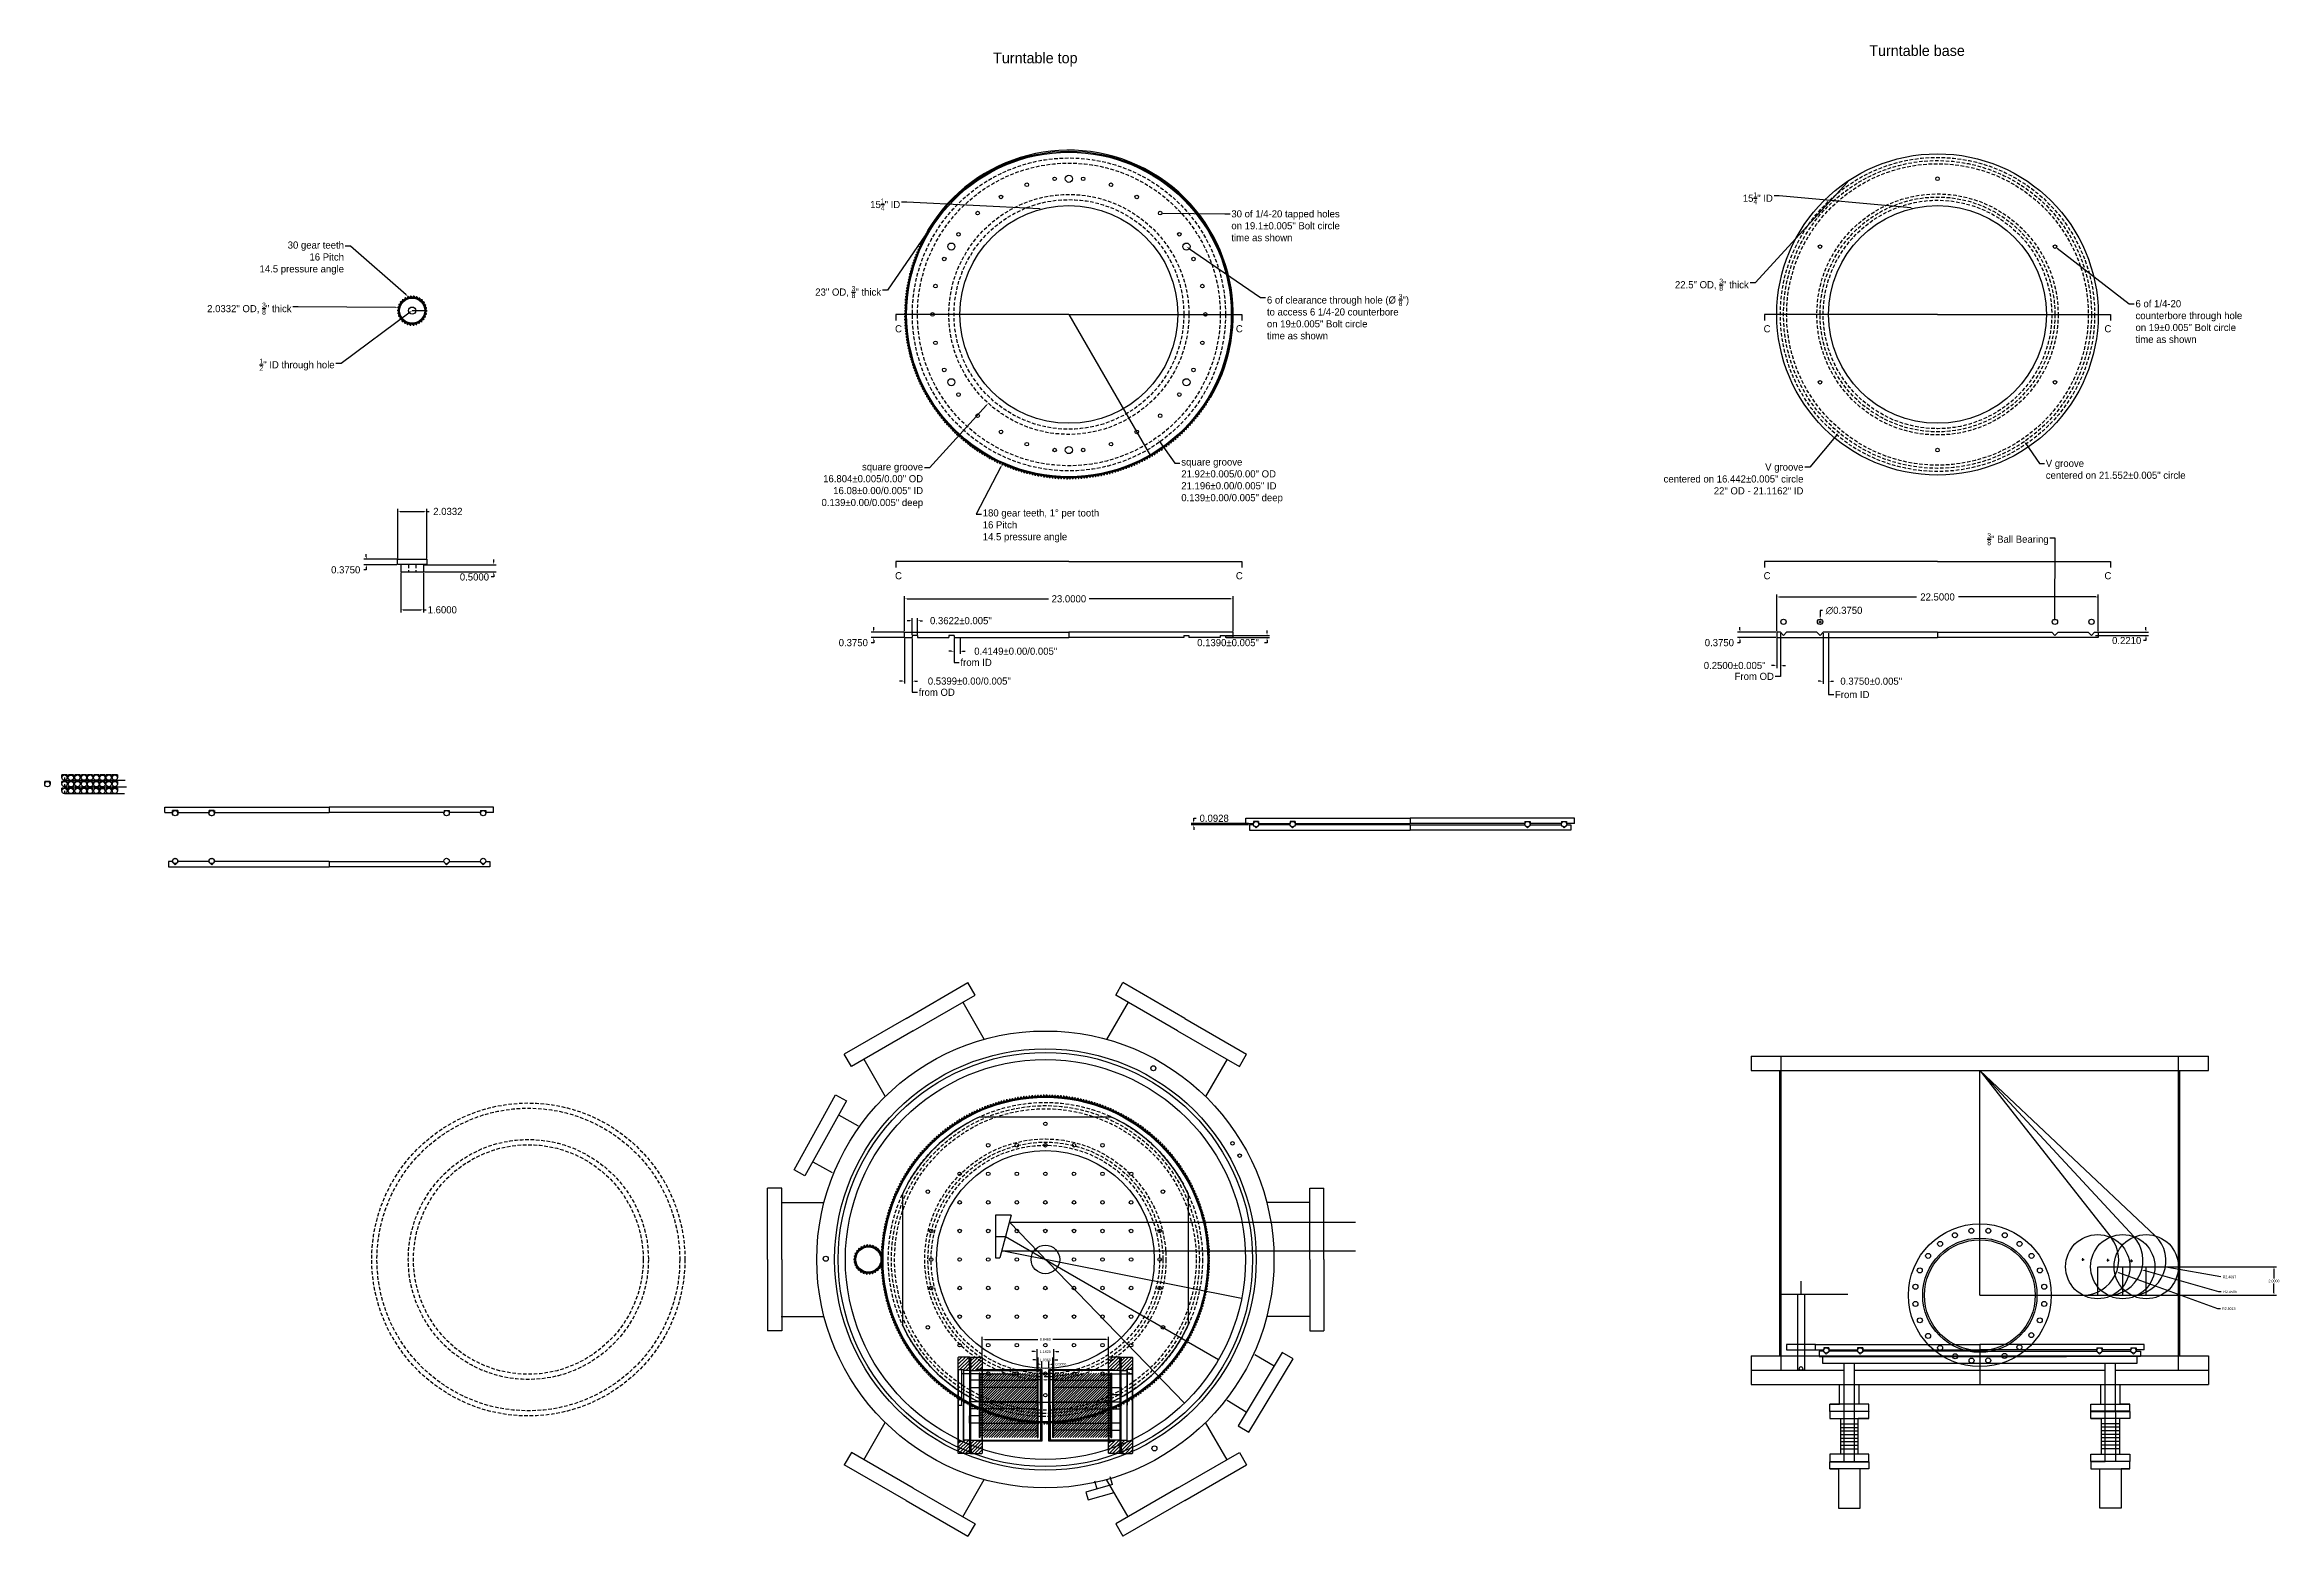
# Model space of a CAD drawing. Header units: inches. Extents: x -48 to 236, y -138 to 25.
# Drawn here: x -48 to 108.4, y -84.2 to 20.2 of the extents above; entities that cross this region are included whole.
import ezdxf
from ezdxf import colors
from ezdxf.entities.mleader import LeaderData, LeaderLine
from ezdxf.math import Vec2, Vec3

# ---------------------------------------------------------------- set-up
doc = ezdxf.new("R2010")
doc.units = ezdxf.units.IN
doc.header["$MEASUREMENT"] = 0
doc.linetypes.add('DASHED2', pattern=[0.375, 0.25, -0.125])
doc.dimstyles.get("Standard").update_dxf_attribs({"dimtxt": 0.18, "dimasz": 0.18, "dimexe": 0.18, "dimexo": 0.0625, "dimgap": 0.09, "dimtad": 0, "dimtih": 1, "dimtoh": 1, "dimdec": 4, "dimzin": 0, "dimdsep": 46, "dimtxsty": 'Standard', "dimcen": 0.09, "dimadec": 0, "dimazin": 0, "dimtfac": 1, "dimtdec": 4, "dimtofl": 0, "dimtmove": 0, "dimatfit": 3, "dimfxl": 1, "dimtolj": 1, "dimtzin": 0, "dimarcsym": 0})

msp = doc.modelspace()

# ---------------------------------------------------------------- texts
for s, width, insert, char_height, attachment_point in [('Turntable top', 11.6095067, (18.39587, 19.67654), 0.75, 1), ('Turntable base', 11.6095067, (79.72093, 20.18962), 0.75, 1), ('C', 0.836659, (11.53176, 0.5843), 0.5, 1), ('C', 0.836659, (35.86976, 0.5843), 0.5, 3), ('C', 0.836659, (72.32866, 0.5843), 0.5, 1), ('C', 0.836659, (96.66666, 0.5843), 0.5, 3), ('C', 0.836659, (11.53176, -16.71134), 0.5, 1), ('C', 0.836659, (35.86976, -16.71134), 0.5, 3), ('C', 0.836659, (72.32866, -16.71134), 0.5, 1), ('C', 0.836659, (96.66666, -16.71134), 0.5, 3)]:
    msp.add_mtext_dynamic_manual_height_columns(s, width=width, gutter_width=1, heights=[0], dxfattribs=dict(insert=insert, char_height=char_height, attachment_point=attachment_point))

# ---------------------------------------------------------------- blocks, each defined once
blk = doc.blocks.new('*D56')
at = {"color": 0, "lineweight": -2, "transparency": 16777216}
for p, q in [((76.19, -20.19), (76.37, -20.19)), ((76.46, -19.4), (76.28, -19.4)), ((76.28, -19.4), (76.28, -19.82)), ((76.28, -20.28), (76.28, -20.1))]:
    blk.add_line(p, q, dxfattribs=at)
at = {"color": 0, "transparency": 16777216}
blk.add_solid([(76.25, -19.82), (76.31, -19.82), (76.28, -20)], dxfattribs=at)
at = {"layer": 'Defpoints', "color": 0, "transparency": 16777216}
for p in [(76.28, -20), (76.28, -20.38)]:
    blk.add_point(p, dxfattribs=at)
at = {"color": 0, "transparency": 16777216, "insert": (77.96, -19.4), "char_height": 0.5, "attachment_point": 5}
blk.add_mtext('\\A1;∅0.3750', dxfattribs=at)
blk = doc.blocks.new('*D57')
at = {"color": 0, "lineweight": -2, "transparency": 16777216}
for p, q in [((12.56, -20.11), (12.38, -20.11)), ((12.74, -21.09), (12.74, -19.93)), ((13.1, -21.09), (13.1, -19.93)), ((13.28, -20.11), (13.46, -20.11))]:
    blk.add_line(p, q, dxfattribs=at)
at = {"color": 0, "transparency": 16777216}
for points in [[(12.56, -20.08), (12.56, -20.14), (12.74, -20.11)], [(13.28, -20.08), (13.28, -20.14), (13.1, -20.11)]]:
    blk.add_solid(points, dxfattribs=at)
at = {"layer": 'Defpoints', "color": 0, "transparency": 16777216}
for p in [(13.1, -20.11), (12.74, -21.15), (13.1, -21.15)]:
    blk.add_point(p, dxfattribs=at)
at = {"color": 0, "transparency": 16777216, "insert": (16.14, -20.11), "char_height": 0.5, "attachment_point": 5}
blk.add_mtext('\\A1;0.3622%%P0.005"', dxfattribs=at)
blk = doc.blocks.new('*U58')
at = {"color": 4}
blk.add_arc((-7.99, -8.15), 11.5, 45.4038, 45.7334, dxfattribs=at)
for points in [[(0.04, 0.08), (0, 0.06), (-0.04, 0.04), (-0.08, 0.01)], [(0.08, 0.04), (0.06, 0), (0.04, -0.04), (0.01, -0.08)]]:
    blk.add_open_spline(points, degree=3, dxfattribs=at)
blk = doc.blocks.new('*U59')
at = {"color": 0, "linetype": 'ByBlock', "lineweight": -2, "transparency": 16777216}
for p, rotation in [((74.72, -97.07), 69.99999999998104), ((74.9, -96.99), 68.9999999999811), ((75.09, -96.91), 67.99999999998114), ((75.27, -96.83), 66.99999999998118), ((75.45, -96.75), 65.99999999998143), ((75.64, -96.68), 64.99999999998147), ((75.83, -96.61), 63.9999999999815), ((76.02, -96.55), 62.99999999998158), ((76.21, -96.49), 61.99999999998197), ((76.4, -96.43), 60.99999999998238), ((76.59, -96.37), 59.99999999998296), ((76.78, -96.32), 58.99999999998319), ((76.97, -96.27), 57.99999999998323), ((77.17, -96.23), 56.99999999998346), ((77.36, -96.19), 55.99999999998369), ((77.56, -96.15), 54.9999999999841), ((77.75, -96.11), 53.99999999998434), ((77.95, -96.08), 52.99999999998436), ((78.15, -96.05), 51.9999999999846), ((78.34, -96.03), 50.99999999998483), ((78.54, -96.01), 49.99999999998523), ((78.74, -95.99), 48.99999999998584), ((78.94, -95.98), 47.99999999998603), ((79.14, -95.96), 46.99999999998647), ((79.34, -95.96), 45.99999999998686), ((79.54, -95.95), 44.99999999998727), ((79.74, -95.95), 43.9999999999875), ((79.94, -95.96), 42.99999999998772), ((80.13, -95.96), 41.99999999998795), ((80.33, -95.97), 40.99999999998783), ((80.53, -95.99), 39.99999999998805), ((80.73, -96), 38.99999999998846), ((80.93, -96.02), 37.99999999998904), ((81.13, -96.05), 36.99999999998944), ((81.32, -96.08), 35.99999999998968), ((81.52, -96.11), 34.99999999999005), ((81.72, -96.14), 33.99999999999032), ((81.91, -96.18), 32.99999999999052), ((82.11, -96.22), 31.99999999999094), ((82.3, -96.27), 30.99999999999115), ((82.5, -96.31), 29.99999999999156), ((82.69, -96.36), 28.99999999999196), ((82.88, -96.42), 27.99999999999255), ((83.07, -96.48), 26.99999999999298), ((83.26, -96.54), 25.99999999999337), ((83.45, -96.6), 24.99999999999361), ((83.63, -96.67), 23.99999999999383), ((83.82, -96.74), 22.99999999999406), ((84.01, -96.82), 21.99999999999393), ((84.19, -96.89), 20.99999999999399), ((84.37, -96.97), 19.99999999999438), ((84.55, -97.06), 18.9999999999946), ((72.38, -98.57), 83.99999999997786), ((72.53, -98.44), 82.99999999997792), ((72.69, -98.32), 81.99999999997797), ((72.85, -98.2), 80.99999999997837), ((73.01, -98.08), 79.99999999997858), ((73.17, -97.97), 78.99999999997901), ((73.34, -97.86), 77.9999999999794), ((73.51, -97.75), 76.99999999997962), ((73.67, -97.64), 75.99999999997968), ((73.85, -97.54), 74.9999999999799), ((74.02, -97.44), 73.9999999999803), ((74.19, -97.34), 72.99999999998036), ((74.37, -97.25), 71.99999999998062), ((74.55, -97.16), 70.9999999999808), ((84.73, -97.15), 17.99999999999503), ((84.91, -97.24), 16.99999999999542), ((85.08, -97.33), 15.99999999999584), ((85.26, -97.43), 14.99999999999621), ((85.43, -97.53), 13.99999999999661), ((85.6, -97.63), 12.99999999999739), ((85.77, -97.73), 11.99999999999778), ((85.94, -97.84), 10.99999999999799), ((86.1, -97.95), 9.999999999998401), ((86.27, -98.07), 8.99999999999848), ((86.43, -98.18), 7.999999999998519), ((86.59, -98.3), 6.999999999998981), ((86.75, -98.43), 5.999999999999357), ((86.9, -98.55), 4.999999999999335), ((70.83, -100.12), 94.99999999997608), ((70.96, -99.96), 93.99999999997651), ((71.09, -99.81), 92.99999999997671), ((71.23, -99.67), 91.99999999997675), ((71.36, -99.52), 90.99999999997681), ((71.5, -99.38), 89.99999999997667), ((71.64, -99.24), 88.99999999997672), ((71.78, -99.1), 87.99999999997696), ((71.93, -98.96), 86.99999999997702), ((72.08, -98.83), 85.99999999997704), ((72.23, -98.7), 84.99999999997746), ((87.05, -98.68), 3.999999999999403), ((87.2, -98.81), 2.999999999999679), ((87.35, -98.94), 1.999999999999947), ((87.5, -99.08), 0.9999999999999002), ((87.78, -99.36), 358.9999999999983), ((87.92, -99.5), 357.9999999999979), ((88.06, -99.65), 356.9999999999979), ((88.19, -99.79), 355.9999999999981), ((88.32, -99.94), 354.999999999998), ((88.45, -100.1), 353.9999999999981), ((69.71, -101.76), 104.9999999999743), ((69.81, -101.59), 103.9999999999746), ((69.91, -101.42), 102.9999999999748), ((70.02, -101.25), 101.999999999975), ((70.12, -101.08), 100.9999999999754), ((70.24, -100.91), 99.99999999997563), ((70.35, -100.75), 98.99999999997571), ((70.47, -100.59), 97.99999999997574), ((70.59, -100.43), 96.99999999997615), ((70.71, -100.27), 95.99999999997618), ((88.57, -100.25), 352.9999999999981), ((88.7, -100.41), 351.9999999999982), ((88.82, -100.57), 350.9999999999983), ((88.94, -100.73), 349.9999999999984), ((89.05, -100.89), 348.9999999999982), ((89.16, -101.06), 347.9999999999982), ((89.27, -101.22), 346.9999999999985), ((89.38, -101.39), 345.9999999999985), ((89.48, -101.56), 344.9999999999989), ((89.58, -101.73), 343.9999999999993), ((69.03, -103.2), 113), ((69.1, -103.01), 112), ((69.18, -102.83), 110.9999999999722), ((69.26, -102.65), 109.999999999973), ((69.34, -102.47), 108.9999999999733), ((69.43, -102.29), 107.9999999999735), ((69.52, -102.11), 106.9999999999739), ((69.61, -101.93), 105.9999999999739), ((89.68, -101.91), 342.9999999999997), ((89.77, -102.08), 341.9999999999998), ((89.86, -102.26), 340.9999999999997), ((89.95, -102.44), 339.9999999999997), ((90.03, -102.62), 338.9999999999998), ((90.11, -102.8), 337.9999999999999), ((90.19, -102.99), 336.999999999972), ((90.27, -103.17), 335.9999999999722), ((68.5, -104.91), 121.9999999999965), ((68.55, -104.72), 120.9999999999967), ((68.6, -104.52), 119.9999999999973), ((68.65, -104.33), 118.9999999999977), ((68.7, -104.14), 117.9999999999983), ((68.76, -103.95), 116.9999999999987), ((68.82, -103.76), 115.9999999999987), ((68.89, -103.57), 114.9999999999991), ((68.95, -103.38), 113.9999999999995), ((90.34, -103.36), 334.9999999999723), ((90.41, -103.54), 333.9999999999724), ((90.47, -103.73), 332.9999999999727), ((90.53, -103.92), 331.9999999999729), ((90.59, -104.11), 330.9999999999728), ((90.65, -104.3), 329.9999999999729), ((90.7, -104.5), 328.9999999999729), ((90.75, -104.69), 327.9999999999732), ((90.79, -104.88), 326.9999999999732), ((68.29, -106.29), 128.9999999999947), ((68.31, -106.09), 127.9999999999953), ((68.33, -105.89), 126.9999999999957), ((68.36, -105.69), 125.9999999999959), ((68.39, -105.5), 124.9999999999962), ((68.43, -105.3), 123.9999999999962), ((68.46, -105.11), 122.9999999999962), ((90.83, -105.08), 325.9999999999733), ((90.87, -105.27), 324.9999999999735), ((90.91, -105.47), 323.9999999999737), ((90.94, -105.67), 322.999999999974), ((90.97, -105.86), 321.9999999999744), ((90.99, -106.06), 320.9999999999746), ((91.01, -106.26), 319.999999999975), ((91.03, -106.46), 318.9999999999756), ((68.24, -107.08), 132.9999999999941), ((68.24, -107.28), 133.9999999999939), ((68.24, -107.48), 134.9999999999937), ((68.24, -107.68), 135.9999999999933), ((68.25, -106.88), 131.9999999999944), ((68.25, -107.88), 136.9999999999931), ((68.26, -106.68), 130.9999999999942), ((68.27, -106.49), 129.9999999999945), ((91.04, -106.66), 317.999999999976), ((91.05, -106.86), 316.9999999999766), ((91.06, -107.05), 315.9999999999771), ((91.06, -107.65), 312.9999999999782), ((91.05, -107.85), 311.9999999999784), ((91.06, -107.25), 314.9999999999775), ((91.06, -107.45), 313.9999999999778), ((68.26, -108.08), 137.9999999999928), ((68.27, -108.28), 138.9999999999924), ((68.29, -108.48), 139.9999999999918), ((68.31, -108.67), 140.9999999999914), ((68.34, -108.87), 141.9999999999914), ((68.36, -109.07), 142.9999999999912), ((68.4, -109.26), 143.9999999999908), ((68.43, -109.46), 144.9999999999902), ((90.88, -109.43), 303.9999999999795), ((90.91, -109.24), 304.9999999999793), ((90.94, -109.04), 305.9999999999791), ((90.97, -108.84), 306.9999999999789), ((90.99, -108.65), 307.9999999999786), ((91.01, -108.45), 308.9999999999786), ((91.03, -108.25), 309.9999999999785), ((91.04, -108.05), 310.9999999999783), ((68.47, -109.66), 145.9999999999896), ((68.51, -109.85), 146.999999999989), ((68.56, -110.05), 147.9999999999884), ((68.6, -110.24), 148.9999999999879), ((68.66, -110.43), 149.9999999999874), ((68.71, -110.62), 150.9999999999868), ((68.77, -110.81), 151.9999999999864), ((68.83, -111), 152.999999999986), ((90.41, -111.16), 294.9999999999812), ((90.48, -110.98), 295.9999999999811), ((90.54, -110.79), 296.9999999999814), ((90.6, -110.6), 297.9999999999812), ((90.65, -110.4), 298.9999999999812), ((90.7, -110.21), 299.999999999981), ((90.75, -110.02), 300.9999999999806), ((90.8, -109.82), 301.9999999999803), ((90.84, -109.63), 302.9999999999799), ((68.9, -111.19), 153.999999999986), ((68.96, -111.38), 154.9999999999861), ((69.04, -111.56), 155.9999999999861), ((69.11, -111.75), 156.999999999986), ((69.19, -111.93), 157.9999999999862), ((69.27, -112.11), 158.9999999999859), ((69.35, -112.29), 159.9999999999855), ((69.44, -112.47), 160.9999999999853), ((69.53, -112.65), 161.9999999999852), ((89.78, -112.63), 286.9999999999833), ((89.87, -112.45), 287.999999999983), ((89.96, -112.27), 288.9999999999829), ((90.04, -112.09), 289.9999999999829), ((90.12, -111.91), 290.9999999999825), ((90.2, -111.72), 291.9999999999817), ((90.28, -111.54), 292.9999999999813), ((90.35, -111.35), 293.9999999999813), ((69.63, -112.83), 162.9999999999852), ((69.72, -113), 163.9999999999851), ((69.82, -113.17), 164.9999999999851), ((69.93, -113.34), 165.9999999999845), ((70.03, -113.51), 166.9999999999841), ((70.14, -113.68), 167.9999999999841), ((70.25, -113.84), 168.999999999984), ((70.37, -114.01), 169.9999999999836), ((70.48, -114.17), 170.9999999999834), ((88.83, -114.15), 277.9999999999847), ((88.95, -113.98), 278.9999999999843), ((89.07, -113.82), 279.9999999999843), ((89.18, -113.66), 280.9999999999843), ((89.28, -113.49), 281.9999999999841), ((89.39, -113.32), 282.9999999999837), ((89.49, -113.15), 283.9999999999836), ((89.59, -112.98), 284.9999999999835), ((89.69, -112.8), 285.9999999999836), ((70.6, -114.33), 171.9999999999833), ((70.73, -114.48), 172.9999999999832), ((70.85, -114.64), 173.9999999999829), ((70.98, -114.79), 174.9999999999826), ((71.11, -114.94), 175.9999999999823), ((71.24, -115.09), 176.999999999982), ((71.38, -115.23), 177.999999999982), ((71.52, -115.38), 178.9999999999819), ((71.66, -115.52), 180), ((71.8, -115.66), 180.9999999999817), ((71.95, -115.79), 181.9999999999816), ((87.37, -115.77), 266.9999999999869), ((87.52, -115.64), 267.9999999999868), ((87.66, -115.5), 268.9999999999868), ((87.8, -115.36), 269.9999999999867), ((87.94, -115.21), 270.9999999999866), ((88.08, -115.07), 271.9999999999866), ((88.21, -114.92), 272.9999999999864), ((88.34, -114.77), 273.9999999999861), ((88.47, -114.62), 274.9999999999857), ((88.59, -114.46), 275.9999999999855), ((88.71, -114.3), 276.9999999999851), ((72.1, -115.93), 182.9999999999817), ((72.25, -116.06), 183.9999999999815), ((72.4, -116.18), 184.9999999999815), ((72.56, -116.31), 185.9999999999815), ((72.71, -116.43), 186.9999999999815), ((72.87, -116.55), 187.9999999999813), ((73.03, -116.67), 188.9999999999809), ((73.2, -116.78), 189.9999999999808), ((73.36, -116.89), 190.9999999999806), ((73.53, -117), 191.9999999999803), ((73.7, -117.11), 192.9999999999803), ((73.87, -117.21), 193.9999999999799), ((74.04, -117.31), 194.9999999999795), ((74.22, -117.4), 195.9999999999792), ((85.11, -117.39), 252.9999999999899), ((85.28, -117.29), 253.9999999999894), ((85.46, -117.19), 254.9999999999894), ((85.63, -117.09), 255.999999999989), ((85.8, -116.99), 256.9999999999886), ((85.96, -116.88), 257.9999999999887), ((86.13, -116.77), 258.9999999999887), ((86.29, -116.65), 259.9999999999886), ((86.45, -116.53), 260.9999999999882), ((86.61, -116.41), 261.9999999999878), ((86.77, -116.29), 262.9999999999876), ((86.92, -116.17), 263.9999999999876), ((87.07, -116.04), 264.9999999999873), ((87.22, -115.91), 265.9999999999869), ((74.39, -117.5), 196.999999999979), ((74.57, -117.59), 197.9999999999786), ((74.75, -117.68), 198.9999999999784), ((74.93, -117.76), 199.9999999999783), ((75.11, -117.84), 200.9999999999779), ((75.3, -117.92), 201.9999999999775), ((75.48, -117.99), 202.9999999999771), ((75.67, -118.06), 203.9999999999767), ((75.85, -118.13), 204.9999999999762), ((76.04, -118.2), 205.9999999999761), ((76.23, -118.26), 206.9999999999762), ((76.42, -118.32), 207.9999999999761), ((76.61, -118.37), 208.9999999999761), ((76.81, -118.42), 209.9999999999761), ((77, -118.47), 210.9999999999758), ((77.19, -118.51), 211.9999999999754), ((77.39, -118.56), 212.9999999999749), ((77.58, -118.59), 213.9999999999744), ((77.78, -118.63), 214.9999999999742), ((77.98, -118.66), 215.9999999999742), ((78.17, -118.69), 216.999999999974), ((78.37, -118.71), 217.9999999999737), ((78.57, -118.73), 218.9999999999735), ((78.77, -118.75), 219.9999999999733), ((78.97, -118.76), 220.9999999999728), ((79.17, -118.77), 221.9999999999726), ((79.37, -118.78), 222.9999999999724), ((79.57, -118.78), 223.999999999972), ((79.76, -118.78), 225), ((79.96, -118.78), 225.9999999999996), ((80.16, -118.77), 226.999999999999), ((80.36, -118.76), 227.9999999999984), ((80.56, -118.75), 228.999999999998), ((80.76, -118.73), 229.9999999999974), ((80.96, -118.71), 230.9999999999972), ((81.15, -118.68), 231.999999999997), ((81.35, -118.65), 232.9999999999966), ((81.55, -118.62), 233.999999999996), ((81.74, -118.59), 234.9999999999954), ((81.94, -118.55), 235.9999999999948), ((82.13, -118.51), 236.9999999999946), ((82.33, -118.46), 237.9999999999942), ((82.52, -118.41), 238.9999999999936), ((82.71, -118.36), 239.9999999999932), ((82.91, -118.31), 240.999999999993), ((83.1, -118.25), 241.9999999999929), ((83.29, -118.19), 242.9999999999929), ((83.47, -118.12), 243.9999999999928), ((83.66, -118.05), 244.9999999999926), ((83.85, -117.98), 245.999999999992), ((84.03, -117.91), 246.9999999999916), ((84.22, -117.83), 247.9999999999912), ((84.4, -117.75), 248.9999999999908), ((84.58, -117.66), 249.9999999999905), ((84.76, -117.58), 250.9999999999905), ((84.93, -117.49), 251.9999999999903)]:
    blk.add_blockref('*U58', p, dxfattribs=dict(at, rotation=rotation))
blk.add_blockref('*U58', (87.64, -99.22), dxfattribs=at)
blk = doc.blocks.new('*U60')
at = {"color": 4}
blk.add_arc((-0.62, -0.7), 1.02, 46.6812, 49.9504, dxfattribs=at)
for points in [[(0.03, 0.08), (0.02, 0.07), (0.01, 0.07), (-0.02, 0.05), (-0.03, 0.04), (-0.04, 0.03), (-0.06, 0.01), (-0.07, 0), (-0.08, -0.01)], [(0.08, 0.04), (0.07, 0.03), (0.07, 0.01), (0.06, -0.01), (0.04, -0.03), (0.04, -0.04), (0.02, -0.06), (0.01, -0.07), (0, -0.08)]]:
    blk.add_open_spline(points, degree=3, knots=[0.185804, 0.185804, 0.185804, 0.185804, 0.2133464, 0.2444606, 0.2666883, 0.280025, 0.284471, 0.3276073, 0.3276073, 0.3276073, 0.3276073], dxfattribs=at)
blk = doc.blocks.new('*U61')
at = {"color": 0, "linetype": 'ByBlock', "lineweight": -2, "transparency": 16777216}
for p, rotation in [((79.55, -106.44), 47.99999999999996), ((79.74, -106.44), 35.99999999999991), ((78.72, -107.37), 131.9999999999999), ((78.73, -107.18), 119.9999999999999), ((78.74, -107.57), 143.9999999999999), ((78.79, -106.99), 107.9999999999999), ((78.8, -107.75), 155.9999999999998), ((78.89, -106.82), 95.99999999999993), ((78.9, -107.92), 167.9999999999999), ((79.02, -106.68), 83.99999999999994), ((79.18, -106.56), 71.99999999999994), ((79.36, -106.48), 59.99999999999994), ((79.93, -106.48), 23.99999999999994), ((80.11, -106.55), 11.99999999999993), ((80.4, -106.81), 347.9999999999997), ((80.41, -107.91), 275.9999999999997), ((80.5, -106.98), 335.9999999999997), ((80.51, -107.74), 287.9999999999997), ((80.56, -107.17), 323.9999999999997), ((80.57, -107.56), 299.9999999999997), ((80.59, -107.36), 311.9999999999997), ((79.03, -108.07), 180), ((79.19, -108.18), 191.9999999999997), ((79.37, -108.26), 203.9999999999997), ((79.56, -108.3), 215.9999999999997), ((79.76, -108.3), 227.9999999999997), ((79.95, -108.25), 239.9999999999997), ((80.12, -108.17), 251.9999999999997), ((80.28, -108.06), 263.9999999999998)]:
    blk.add_blockref('*U60', p, dxfattribs=dict(at, rotation=rotation))
blk.add_blockref('*U60', (80.27, -106.67), dxfattribs=at)
blk = doc.blocks.new('*U62')
at = {"color": 4}
blk.add_arc((-0.62, -0.7), 1.02, 46.6812, 49.9504, dxfattribs=at)
for points in [[(0.03, 0.08), (0.02, 0.07), (0.01, 0.07), (-0.02, 0.05), (-0.03, 0.04), (-0.04, 0.03), (-0.06, 0.01), (-0.07, 0), (-0.08, -0.01)], [(0.08, 0.04), (0.07, 0.03), (0.07, 0.01), (0.06, -0.01), (0.04, -0.03), (0.04, -0.04), (0.02, -0.06), (0.01, -0.07), (0, -0.08)]]:
    blk.add_open_spline(points, degree=3, knots=[0.185804, 0.185804, 0.185804, 0.185804, 0.2133464, 0.2444606, 0.2666883, 0.280025, 0.284471, 0.3276073, 0.3276073, 0.3276073, 0.3276073], dxfattribs=at)
blk = doc.blocks.new('*U63')
at = {"color": 0, "linetype": 'ByBlock', "lineweight": -2, "transparency": 16777216}
for p, rotation in [((79.55, -106.44), 47.99999999999996), ((79.74, -106.44), 35.99999999999991), ((78.72, -107.37), 131.9999999999999), ((78.73, -107.18), 119.9999999999999), ((78.74, -107.57), 143.9999999999999), ((78.79, -106.99), 107.9999999999999), ((78.8, -107.75), 155.9999999999998), ((78.89, -106.82), 95.99999999999993), ((78.9, -107.92), 167.9999999999999), ((79.02, -106.68), 83.99999999999994), ((79.18, -106.56), 71.99999999999994), ((79.36, -106.48), 59.99999999999994), ((79.93, -106.48), 23.99999999999994), ((80.11, -106.55), 11.99999999999993), ((80.4, -106.81), 347.9999999999997), ((80.41, -107.91), 275.9999999999997), ((80.5, -106.98), 335.9999999999997), ((80.51, -107.74), 287.9999999999997), ((80.56, -107.17), 323.9999999999997), ((80.57, -107.56), 299.9999999999997), ((80.59, -107.36), 311.9999999999997), ((79.03, -108.07), 180), ((79.19, -108.18), 191.9999999999997), ((79.37, -108.26), 203.9999999999997), ((79.56, -108.3), 215.9999999999997), ((79.76, -108.3), 227.9999999999997), ((79.95, -108.25), 239.9999999999997), ((80.12, -108.17), 251.9999999999997), ((80.28, -108.06), 263.9999999999998)]:
    blk.add_blockref('*U62', p, dxfattribs=dict(at, rotation=rotation))
blk.add_blockref('*U62', (80.27, -106.67), dxfattribs=at)
blk = doc.blocks.new('*D64')
at = {"color": 0, "lineweight": -2, "transparency": 16777216}
for p, q in [((73.19, -20.92), (70.49, -20.92)), ((73.19, -21.29), (70.49, -21.29)), ((70.67, -21.65), (70.49, -21.65)), ((70.67, -20.74), (70.67, -20.56)), ((70.67, -21.47), (70.67, -21.65))]:
    blk.add_line(p, q, dxfattribs=at)
at = {"color": 0, "transparency": 16777216}
for points in [[(70.64, -20.74), (70.7, -20.74), (70.67, -20.92)], [(70.64, -21.47), (70.7, -21.47), (70.67, -21.29)]]:
    blk.add_solid(points, dxfattribs=at)
at = {"layer": 'Defpoints', "color": 0, "transparency": 16777216}
for p in [(70.67, -21.29), (73.25, -20.92), (73.25, -21.29)]:
    blk.add_point(p, dxfattribs=at)
at = {"color": 0, "transparency": 16777216, "insert": (69.23, -21.65), "char_height": 0.5, "attachment_point": 5}
blk.add_mtext('\\A1;0.3750', dxfattribs=at)
blk = doc.blocks.new('*D65')
at = {"color": 0, "lineweight": -2, "transparency": 16777216}
for p, q in [((73.25, -20.85), (73.25, -18.27)), ((73.43, -18.45), (83.03, -18.45)), ((95.57, -18.45), (85.96, -18.45)), ((95.75, -20.85), (95.75, -18.27))]:
    blk.add_line(p, q, dxfattribs=at)
at = {"color": 0, "transparency": 16777216}
for points in [[(73.43, -18.42), (73.43, -18.48), (73.25, -18.45)], [(95.57, -18.42), (95.57, -18.48), (95.75, -18.45)]]:
    blk.add_solid(points, dxfattribs=at)
at = {"layer": 'Defpoints', "color": 0, "transparency": 16777216}
for p in [(95.75, -18.45), (73.25, -20.92), (95.75, -20.92)]:
    blk.add_point(p, dxfattribs=at)
at = {"color": 0, "transparency": 16777216, "insert": (84.5, -18.45), "char_height": 0.5, "attachment_point": 5}
blk.add_mtext('\\A1;22.5000', dxfattribs=at)
blk = doc.blocks.new('*D66')
at = {"color": 0, "lineweight": -2, "transparency": 16777216}
for p, q in [((12.14, -20.92), (9.86, -20.92)), ((12.14, -21.29), (9.86, -21.29)), ((10.04, -21.65), (9.86, -21.65)), ((10.04, -20.74), (10.04, -20.56)), ((10.04, -21.47), (10.04, -21.65))]:
    blk.add_line(p, q, dxfattribs=at)
at = {"color": 0, "transparency": 16777216}
for points in [[(10.01, -20.74), (10.07, -20.74), (10.04, -20.92)], [(10.01, -21.47), (10.07, -21.47), (10.04, -21.29)]]:
    blk.add_solid(points, dxfattribs=at)
at = {"layer": 'Defpoints', "color": 0, "transparency": 16777216}
for p in [(10.04, -21.29), (12.2, -20.92), (12.2, -21.29)]:
    blk.add_point(p, dxfattribs=at)
at = {"color": 0, "transparency": 16777216, "insert": (8.61, -21.65), "char_height": 0.5, "attachment_point": 5}
blk.add_mtext('\\A1;0.3750', dxfattribs=at)
blk = doc.blocks.new('*D67')
at = {"color": 0, "lineweight": -2, "transparency": 16777216}
for p, q in [((34.72, -21.15), (37.75, -21.15)), ((34.72, -21.29), (37.75, -21.29)), ((37.57, -21.65), (37.39, -21.65)), ((37.57, -20.97), (37.57, -20.79)), ((37.57, -21.47), (37.57, -21.65))]:
    blk.add_line(p, q, dxfattribs=at)
at = {"color": 0, "transparency": 16777216}
for points in [[(37.54, -20.97), (37.6, -20.97), (37.57, -21.15)], [(37.54, -21.47), (37.6, -21.47), (37.57, -21.29)]]:
    blk.add_solid(points, dxfattribs=at)
at = {"layer": 'Defpoints', "color": 0, "transparency": 16777216}
for p in [(34.66, -21.15), (34.66, -21.29), (37.57, -21.29)]:
    blk.add_point(p, dxfattribs=at)
at = {"color": 0, "transparency": 16777216, "insert": (34.84, -21.65), "char_height": 0.5, "attachment_point": 5}
blk.add_mtext('\\A1;0.1390%%P0.005"', dxfattribs=at)
blk = doc.blocks.new('*D68')
at = {"color": 0, "lineweight": -2, "transparency": 16777216}
for p, q in [((12.2, -20.85), (12.2, -18.4)), ((12.38, -18.58), (22.28, -18.58)), ((35.02, -18.58), (25.12, -18.58)), ((35.2, -20.85), (35.2, -18.4))]:
    blk.add_line(p, q, dxfattribs=at)
at = {"color": 0, "transparency": 16777216}
for points in [[(12.38, -18.55), (12.38, -18.61), (12.2, -18.58)], [(35.02, -18.55), (35.02, -18.61), (35.2, -18.58)]]:
    blk.add_solid(points, dxfattribs=at)
at = {"layer": 'Defpoints', "color": 0, "transparency": 16777216}
for p in [(35.2, -18.58), (12.2, -20.92), (35.2, -20.92)]:
    blk.add_point(p, dxfattribs=at)
at = {"color": 0, "transparency": 16777216, "insert": (23.7, -18.58), "char_height": 0.5, "attachment_point": 5}
blk.add_mtext('\\A1;23.0000', dxfattribs=at)
blk = doc.blocks.new('*D69')
at = {"color": 0, "lineweight": -2, "transparency": 16777216}
for p, q in [((-23.28, -15.75), (-23.28, -12.28)), ((-23.1, -12.46), (-21.43, -12.46)), ((-21.25, -15.75), (-21.25, -12.28)), ((-21.25, -12.46), (-21.07, -12.46))]:
    blk.add_line(p, q, dxfattribs=at)
at = {"color": 0, "transparency": 16777216}
for points in [[(-23.1, -12.43), (-23.1, -12.49), (-23.28, -12.46)], [(-21.43, -12.43), (-21.43, -12.49), (-21.25, -12.46)]]:
    blk.add_solid(points, dxfattribs=at)
at = {"layer": 'Defpoints', "color": 0, "transparency": 16777216}
for p in [(-21.25, -12.46), (-23.28, -15.81), (-21.25, -15.81)]:
    blk.add_point(p, dxfattribs=at)
at = {"color": 0, "transparency": 16777216, "insert": (-19.77, -12.46), "char_height": 0.5, "attachment_point": 5}
blk.add_mtext('\\A1;2.0332', dxfattribs=at)
blk = doc.blocks.new('*D70')
at = {"color": 0, "lineweight": -2, "transparency": 16777216}
for p, q in [((-25.48, -15.63), (-25.48, -15.45)), ((-23.35, -15.81), (-25.66, -15.81)), ((-23.35, -16.19), (-25.66, -16.19)), ((-25.48, -16.55), (-25.66, -16.55)), ((-25.48, -16.37), (-25.48, -16.55))]:
    blk.add_line(p, q, dxfattribs=at)
at = {"color": 0, "transparency": 16777216}
for points in [[(-25.51, -15.63), (-25.45, -15.63), (-25.48, -15.81)], [(-25.51, -16.37), (-25.45, -16.37), (-25.48, -16.19)]]:
    blk.add_solid(points, dxfattribs=at)
at = {"layer": 'Defpoints', "color": 0, "transparency": 16777216}
for p in [(-25.48, -16.19), (-23.28, -15.81), (-23.28, -16.19)]:
    blk.add_point(p, dxfattribs=at)
at = {"color": 0, "transparency": 16777216, "insert": (-26.92, -16.55), "char_height": 0.5, "attachment_point": 5}
blk.add_mtext('\\A1;0.3750', dxfattribs=at)
blk = doc.blocks.new('*D71')
at = {"color": 0, "lineweight": -2, "transparency": 16777216}
for p, q in [((-21.41, -16.19), (-16.38, -16.19)), ((-21.41, -16.69), (-16.38, -16.69)), ((-16.56, -17.05), (-16.74, -17.05)), ((-16.56, -16.01), (-16.56, -15.83)), ((-16.56, -16.87), (-16.56, -17.05))]:
    blk.add_line(p, q, dxfattribs=at)
at = {"color": 0, "transparency": 16777216}
for points in [[(-16.59, -16.01), (-16.53, -16.01), (-16.56, -16.19)], [(-16.59, -16.87), (-16.53, -16.87), (-16.56, -16.69)]]:
    blk.add_solid(points, dxfattribs=at)
at = {"layer": 'Defpoints', "color": 0, "transparency": 16777216}
for p in [(-21.47, -16.19), (-21.47, -16.69), (-16.56, -16.69)]:
    blk.add_point(p, dxfattribs=at)
at = {"color": 0, "transparency": 16777216, "insert": (-17.91, -17.05), "char_height": 0.5, "attachment_point": 5}
blk.add_mtext('\\A1;0.5000', dxfattribs=at)
blk = doc.blocks.new('*D72')
at = {"color": 0, "lineweight": -2, "transparency": 16777216}
for p, q in [((-23.07, -16.75), (-23.07, -19.53)), ((-21.47, -16.75), (-21.47, -19.53)), ((-22.89, -19.35), (-21.65, -19.35)), ((-21.47, -19.35), (-21.29, -19.35))]:
    blk.add_line(p, q, dxfattribs=at)
at = {"color": 0, "transparency": 16777216}
for points in [[(-22.89, -19.32), (-22.89, -19.38), (-23.07, -19.35)], [(-21.65, -19.32), (-21.65, -19.38), (-21.47, -19.35)]]:
    blk.add_solid(points, dxfattribs=at)
at = {"layer": 'Defpoints', "color": 0, "transparency": 16777216}
for p in [(-23.07, -16.69), (-21.47, -16.69), (-21.47, -19.35)]:
    blk.add_point(p, dxfattribs=at)
at = {"color": 0, "transparency": 16777216, "insert": (-20.16, -19.35), "char_height": 0.5, "attachment_point": 5}
blk.add_mtext('\\A1;1.6000', dxfattribs=at)
blk = doc.blocks.new('*D73')
at = {"color": 0, "lineweight": -2, "transparency": 16777216}
for p, q in [((36.27, -34.31), (32.26, -34.31)), ((36.27, -34.4), (32.26, -34.4)), ((32.44, -34.13), (32.44, -33.95)), ((32.44, -33.95), (32.62, -33.95)), ((32.44, -34.58), (32.44, -34.76))]:
    blk.add_line(p, q, dxfattribs=at)
at = {"color": 0, "transparency": 16777216}
for points in [[(32.41, -34.13), (32.47, -34.13), (32.44, -34.31)], [(32.41, -34.58), (32.47, -34.58), (32.44, -34.4)]]:
    blk.add_solid(points, dxfattribs=at)
at = {"layer": 'Defpoints', "color": 0, "transparency": 16777216}
for p in [(32.44, -34.31), (36.33, -34.31), (36.33, -34.4)]:
    blk.add_point(p, dxfattribs=at)
at = {"color": 0, "transparency": 16777216, "insert": (33.87, -33.95), "char_height": 0.5, "attachment_point": 5}
blk.add_mtext('\\A1;0.0928', dxfattribs=at)
blk = doc.blocks.new('*D74')
at = {"color": 0, "lineweight": -2, "transparency": 16777216}
for p, q in [((73.25, -20.98), (73.25, -23.43)), ((73.5, -20.98), (73.5, -23.43)), ((73.07, -23.25), (72.89, -23.25)), ((73.68, -23.25), (73.86, -23.25))]:
    blk.add_line(p, q, dxfattribs=at)
at = {"color": 0, "transparency": 16777216}
for points in [[(73.07, -23.22), (73.07, -23.28), (73.25, -23.25)], [(73.68, -23.22), (73.68, -23.28), (73.5, -23.25)]]:
    blk.add_solid(points, dxfattribs=at)
at = {"layer": 'Defpoints', "color": 0, "transparency": 16777216}
for p in [(73.25, -20.92), (73.5, -20.92), (73.25, -23.25)]:
    blk.add_point(p, dxfattribs=at)
at = {"color": 0, "transparency": 16777216, "insert": (70.3, -23.25), "char_height": 0.5, "attachment_point": 5}
blk.add_mtext('\\A1;0.2500%%P0.005"', dxfattribs=at)
blk = doc.blocks.new('*D75')
at = {"color": 0, "lineweight": -2, "transparency": 16777216}
for p, q in [((76.5, -20.98), (76.5, -24.53)), ((76.87, -20.98), (76.87, -24.53)), ((76.32, -24.35), (76.14, -24.35)), ((77.05, -24.35), (77.23, -24.35))]:
    blk.add_line(p, q, dxfattribs=at)
at = {"color": 0, "transparency": 16777216}
for points in [[(76.32, -24.32), (76.32, -24.38), (76.5, -24.35)], [(77.05, -24.32), (77.05, -24.38), (76.87, -24.35)]]:
    blk.add_solid(points, dxfattribs=at)
at = {"layer": 'Defpoints', "color": 0, "transparency": 16777216}
for p in [(76.5, -20.92), (76.87, -20.92), (76.5, -24.35)]:
    blk.add_point(p, dxfattribs=at)
at = {"color": 0, "transparency": 16777216, "insert": (79.86, -24.35), "char_height": 0.5, "attachment_point": 5}
blk.add_mtext('\\A1;0.3750%%P0.005"', dxfattribs=at)
blk = doc.blocks.new('*D76')
at = {"color": 0, "lineweight": -2, "transparency": 16777216}
for p, q in [((95.56, -20.92), (99.27, -20.92)), ((95.56, -21.14), (99.27, -21.14)), ((99.09, -21.5), (98.91, -21.5)), ((99.09, -20.74), (99.09, -20.56)), ((99.09, -21.32), (99.09, -21.5))]:
    blk.add_line(p, q, dxfattribs=at)
at = {"color": 0, "transparency": 16777216}
for points in [[(99.06, -20.74), (99.12, -20.74), (99.09, -20.92)], [(99.06, -21.32), (99.12, -21.32), (99.09, -21.14)]]:
    blk.add_solid(points, dxfattribs=at)
at = {"layer": 'Defpoints', "color": 0, "transparency": 16777216}
for p in [(95.5, -20.92), (95.5, -21.14), (99.09, -21.14)]:
    blk.add_point(p, dxfattribs=at)
at = {"color": 0, "transparency": 16777216, "insert": (97.74, -21.5), "char_height": 0.5, "attachment_point": 5}
blk.add_mtext('\\A1;0.2210', dxfattribs=at)
blk = doc.blocks.new('*D77')
at = {"color": 0, "lineweight": -2, "transparency": 16777216}
for p, q in [((12.2, -21.35), (12.2, -24.52)), ((12.74, -21.35), (12.74, -24.52)), ((12.02, -24.34), (11.84, -24.34)), ((12.92, -24.34), (13.1, -24.34))]:
    blk.add_line(p, q, dxfattribs=at)
at = {"color": 0, "transparency": 16777216}
for points in [[(12.02, -24.31), (12.02, -24.37), (12.2, -24.34)], [(12.92, -24.31), (12.92, -24.37), (12.74, -24.34)]]:
    blk.add_solid(points, dxfattribs=at)
at = {"layer": 'Defpoints', "color": 0, "transparency": 16777216}
for p in [(12.2, -21.29), (12.74, -21.29), (12.74, -24.34)]:
    blk.add_point(p, dxfattribs=at)
at = {"color": 0, "transparency": 16777216, "insert": (16.73, -24.34), "char_height": 0.5, "attachment_point": 5}
blk.add_mtext('\\A1;0.5399%%P0.00/0.005"', dxfattribs=at)
blk = doc.blocks.new('*D78')
at = {"color": 0, "lineweight": -2, "transparency": 16777216}
for p, q in [((15.66, -21.35), (15.66, -22.43)), ((16.08, -21.35), (16.08, -22.43)), ((15.48, -22.25), (15.3, -22.25)), ((16.26, -22.25), (16.44, -22.25))]:
    blk.add_line(p, q, dxfattribs=at)
at = {"color": 0, "transparency": 16777216}
for points in [[(15.48, -22.22), (15.48, -22.28), (15.66, -22.25)], [(16.26, -22.22), (16.26, -22.28), (16.08, -22.25)]]:
    blk.add_solid(points, dxfattribs=at)
at = {"layer": 'Defpoints', "color": 0, "transparency": 16777216}
for p in [(15.66, -21.29), (16.08, -21.29), (16.08, -22.25)]:
    blk.add_point(p, dxfattribs=at)
at = {"color": 0, "transparency": 16777216, "insert": (19.98, -22.25), "char_height": 0.5, "attachment_point": 5}
blk.add_mtext('\\A1;0.4149%%P0.00/0.005"', dxfattribs=at)
blk = doc.blocks.new('*U81')
at = {"color": 4}
blk.add_arc((-7.99, -8.15), 11.5, 45.4038, 45.7334, dxfattribs=at)
for points in [[(0.04, 0.08), (0, 0.06), (-0.04, 0.04), (-0.08, 0.01)], [(0.08, 0.04), (0.06, 0), (0.04, -0.04), (0.01, -0.08)]]:
    blk.add_open_spline(points, degree=3, dxfattribs=at)
blk = doc.blocks.new('*U82')
at = {"color": 0, "linetype": 'ByBlock', "lineweight": -2, "transparency": 16777216}
for p, rotation in [((74.83, -97.02), 69.38547486032115), ((75.02, -96.94), 68.37988826814237), ((75.2, -96.86), 67.37430167596357), ((75.39, -96.78), 66.36871508378475), ((75.57, -96.71), 65.36312849160593), ((75.76, -96.64), 64.35754189942732), ((75.95, -96.57), 63.35195530724869), ((76.14, -96.51), 62.34636871507007), ((76.33, -96.45), 61.3407821228916), ((76.52, -96.39), 60.33519553071336), ((76.72, -96.34), 59.32960893853489), ((76.91, -96.29), 58.32402234635626), ((77.1, -96.24), 57.31843575417746), ((77.3, -96.2), 56.31284916199867), ((77.5, -96.16), 55.30726256982003), ((77.69, -96.12), 54.3016759776414), ((77.89, -96.09), 53.29608938546278), ((78.09, -96.06), 52.29050279328433), ((78.29, -96.03), 51.28491620110571), ((78.49, -96.01), 50.27932960892691), ((78.69, -95.99), 49.27374301674811), ((78.89, -95.98), 48.26815642456929), ((79.09, -95.97), 47.26256983239065), ((79.29, -95.96), 46.2569832402122), ((79.49, -95.95), 45.25139664803376), ((79.69, -95.95), 44.24581005585532), ((79.89, -95.96), 43.24022346367686), ((80.09, -95.96), 42.23463687149859), ((80.29, -95.97), 41.22905027932033), ((80.49, -95.98), 40.2234636871417), ((80.69, -96), 39.21787709496306), ((80.89, -96.02), 38.2122905027848), ((81.09, -96.04), 37.20670391060654), ((81.28, -96.07), 36.20111731842791), ((81.48, -96.1), 35.19553072624909), ((81.68, -96.13), 34.18994413407047), ((81.88, -96.17), 33.18435754189184), ((82.07, -96.21), 32.1787709497134), ((82.27, -96.26), 31.17318435753512), ((82.46, -96.3), 30.16759776535685), ((82.66, -96.36), 29.16201117317822), ((82.85, -96.41), 28.15642458099977), ((83.04, -96.47), 27.15083798882151), ((83.23, -96.53), 26.14525139664289), ((83.42, -96.59), 25.13966480446408), ((83.61, -96.66), 24.1340782122856), ((83.8, -96.73), 23.12849162010716), ((83.98, -96.81), 22.12290502792853), ((84.17, -96.88), 21.11731843574972), ((84.35, -96.97), 20.11173184357129), ((84.53, -97.05), 19.10614525139301), ((72.31, -98.63), 84.46927374299825), ((72.46, -98.5), 83.46368715082018), ((72.62, -98.38), 82.45810055864187), ((72.78, -98.25), 81.45251396646343), ((72.94, -98.14), 80.44692737428481), ((73.1, -98.02), 79.44134078210618), ((73.27, -97.91), 78.43575418992792), ((73.43, -97.79), 77.43016759774946), ((73.6, -97.69), 76.42458100557066), ((73.77, -97.58), 75.41899441339186), ((73.95, -97.48), 74.41340782121304), ((74.12, -97.38), 73.40782122903461), ((74.3, -97.29), 72.40223463685615), ((74.47, -97.19), 71.39664804467787), ((74.65, -97.1), 70.3910614524998), ((84.71, -97.14), 18.10055865921494), ((84.89, -97.23), 17.09497206703686), ((85.07, -97.32), 16.08938547485838), ((85.24, -97.42), 15.08379888267958), ((85.42, -97.52), 14.07821229050075), ((85.59, -97.62), 13.07262569832194), ((85.76, -97.73), 12.06703910614318), ((85.93, -97.83), 11.06145251396437), ((86.1, -97.95), 10.05586592178589), ((86.26, -98.06), 9.05027932960782), ((86.42, -98.18), 8.04469273742973), ((86.58, -98.3), 7.039106145251279), ((86.74, -98.42), 6.033519553072465), ((86.9, -98.55), 5.027932960893711), ((70.89, -100.04), 94.52513966478506), ((71.02, -99.89), 93.51955307260626), ((71.16, -99.74), 92.51396648042747), ((71.29, -99.59), 91.508379888249), ((71.43, -99.45), 90.50279329607037), ((71.57, -99.31), 89.49720670389155), ((71.71, -99.17), 88.49162011171276), ((71.86, -99.03), 87.48603351953413), ((72.01, -98.89), 86.48044692735569), ((72.16, -98.76), 85.47486033517688), ((87.05, -98.68), 4.022346368714788), ((87.2, -98.81), 3.016759776536228), ((87.35, -98.94), 2.011173184357352), ((87.5, -99.08), 1.005586592178477), ((69.75, -101.69), 104.5810055865708), ((69.85, -101.51), 103.5754189943924), ((69.96, -101.34), 102.5698324022139), ((70.06, -101.17), 101.5642458100351), ((70.17, -101.01), 100.5586592178563), ((70.29, -100.84), 99.55307262567749), ((70.4, -100.68), 98.54748603349903), ((70.52, -100.52), 97.54189944132077), ((70.64, -100.36), 96.53631284914194), ((70.77, -100.2), 95.53072625696352), ((68.98, -103.31), 113.6312849161777), ((69.05, -103.13), 112.6256983239995), ((69.13, -102.94), 111.6201117318208), ((69.21, -102.76), 110.6145251396422), ((69.29, -102.58), 109.6089385474638), ((69.38, -102.39), 108.6033519552851), ((69.47, -102.22), 107.5977653631067), ((69.56, -102.04), 106.5921787709282), ((69.65, -101.86), 105.5865921787496), ((68.52, -104.85), 121.6759776536064), ((68.56, -104.65), 120.6703910614278), ((68.61, -104.46), 119.6648044692495), ((68.67, -104.27), 118.6592178770709), ((68.72, -104.07), 117.6536312848919), ((68.78, -103.88), 116.648044692713), ((68.84, -103.69), 115.6424581005344), ((68.91, -103.5), 114.636871508356), ((68.28, -106.43), 129.7206703910343), ((68.29, -106.23), 128.7150837988559), ((68.32, -106.03), 127.7094972066773), ((68.34, -105.83), 126.7039106144988), ((68.37, -105.63), 125.6983240223203), ((68.4, -105.44), 124.6927374301419), ((68.44, -105.24), 123.6871508379635), ((68.48, -105.04), 122.681564245785), ((68.24, -107.03), 132.7374301675978), ((68.24, -107.23), 133.7430167597764), ((68.24, -107.43), 134.748603351955), ((68.24, -107.63), 135.7541899441338), ((68.25, -106.83), 131.7318435753912), ((68.25, -107.83), 136.7597765363123), ((68.26, -106.63), 130.7262569832128), ((68.26, -108.03), 137.7653631284909), ((68.27, -108.23), 138.7709497206694), ((68.29, -108.43), 139.7765363128478), ((68.31, -108.63), 140.7821229050263), ((68.33, -108.83), 141.7877094972045), ((68.36, -109.03), 142.7932960893831), ((68.39, -109.23), 143.7988826815618), ((68.42, -109.42), 144.8044692737402), ((68.46, -109.62), 145.8100558659189), ((68.5, -109.82), 146.8156424580975), ((68.55, -110.01), 147.8212290502761), ((68.6, -110.21), 148.8268156424546), ((68.65, -110.4), 149.832402234633), ((68.7, -110.59), 150.8379888268115), ((68.76, -110.78), 151.8435754189901), ((68.82, -110.97), 152.8491620111685), ((68.89, -111.16), 153.8547486033466), ((68.95, -111.35), 154.8603351955249), ((69.03, -111.54), 155.8659217877037), ((69.1, -111.72), 156.8715083798822), ((69.18, -111.91), 157.8770949720606), ((69.26, -112.09), 158.8826815642392), ((69.34, -112.27), 159.8882681564174), ((69.43, -112.45), 160.8938547485958), ((69.52, -112.63), 161.8994413407746), ((69.62, -112.81), 162.9050279329532), ((69.71, -112.98), 163.9106145251315), ((69.81, -113.16), 164.91620111731), ((69.92, -113.33), 165.9217877094884), ((70.02, -113.5), 166.9273743016669), ((70.13, -113.67), 167.9329608938456), ((70.25, -113.83), 168.9385474860243), ((70.36, -114), 169.9441340782028), ((70.48, -114.16), 170.9497206703814), ((70.6, -114.32), 171.9553072625602), ((70.72, -114.48), 172.9608938547385), ((70.85, -114.63), 173.9664804469171), ((70.98, -114.79), 174.9720670390959), ((71.11, -114.94), 175.9776536312746), ((71.24, -115.09), 176.9832402234532), ((71.38, -115.23), 177.988826815632), ((71.52, -115.38), 178.9944134078103), ((71.66, -115.52), 180)]:
    blk.add_blockref('*U81', p, dxfattribs=dict(at, rotation=rotation))
blk.add_blockref('*U81', (87.64, -99.22), dxfattribs=at)
blk = doc.blocks.new('*D91')
at = {"color": 0, "lineweight": -2, "transparency": 16777216}
for p, q in [((94.59, -64.85), (94.77, -64.85)), ((94.68, -64.94), (94.68, -64.76)), ((104.12, -68.29), (97.2, -65.77)), ((104.3, -68.29), (104.12, -68.29))]:
    blk.add_line(p, q, dxfattribs=at)
at = {"color": 0, "transparency": 16777216}
blk.add_solid([(97.21, -65.74), (97.19, -65.79), (97.03, -65.71)], dxfattribs=at)
at = {"layer": 'Defpoints', "color": 0, "transparency": 16777216}
for p in [(94.68, -64.85), (97.03, -65.71)]:
    blk.add_point(p, dxfattribs=at)
at = {"color": 0, "transparency": 16777216, "insert": (104.89, -68.29), "char_height": 0.18, "attachment_point": 5}
blk.add_mtext('\\A1;R2.5013', dxfattribs=at)
blk = doc.blocks.new('*D92')
at = {"color": 0, "lineweight": -2, "transparency": 16777216}
for p, q in [((96.34, -64.9), (96.52, -64.9)), ((96.43, -64.99), (96.43, -64.81)), ((104.18, -67.11), (98.96, -65.62)), ((104.36, -67.11), (104.18, -67.11))]:
    blk.add_line(p, q, dxfattribs=at)
at = {"color": 0, "transparency": 16777216}
blk.add_solid([(98.97, -65.59), (98.95, -65.65), (98.79, -65.57)], dxfattribs=at)
at = {"layer": 'Defpoints', "color": 0, "transparency": 16777216}
for p in [(96.43, -64.9), (98.79, -65.57)]:
    blk.add_point(p, dxfattribs=at)
at = {"color": 0, "transparency": 16777216, "insert": (104.98, -67.11), "char_height": 0.18, "attachment_point": 5}
blk.add_mtext('\\A1;R2.4505', dxfattribs=at)
blk = doc.blocks.new('*D93')
at = {"color": 0, "lineweight": -2, "transparency": 16777216}
for p, q in [((97.99, -64.94), (98.17, -64.94)), ((98.08, -65.03), (98.08, -64.85)), ((104.32, -66.07), (100.63, -65.4))]:
    blk.add_line(p, q, dxfattribs=at)
at = {"color": 0, "transparency": 16777216}
blk.add_solid([(100.63, -65.37), (100.62, -65.43), (100.45, -65.37)], dxfattribs=at)
at = {"layer": 'Defpoints', "color": 0, "transparency": 16777216}
for p in [(98.08, -64.94), (100.45, -65.37)]:
    blk.add_point(p, dxfattribs=at)
at = {"color": 0, "transparency": 16777216, "insert": (104.94, -66.07), "char_height": 0.18, "attachment_point": 5}
blk.add_mtext('\\A1;R2.4097', dxfattribs=at)
blk = doc.blocks.new('*D94')
at = {"color": 0, "lineweight": -2, "transparency": 16777216}
for p, q in [((95.77, -65.35), (108.23, -65.35)), ((108.05, -65.53), (108.05, -66.17)), ((108.05, -67.17), (108.05, -66.53)), ((95.77, -67.35), (108.23, -67.35))]:
    blk.add_line(p, q, dxfattribs=at)
at = {"color": 0, "transparency": 16777216}
for points in [[(108.02, -65.53), (108.08, -65.53), (108.05, -65.35)], [(108.02, -67.17), (108.08, -67.17), (108.05, -67.35)]]:
    blk.add_solid(points, dxfattribs=at)
at = {"layer": 'Defpoints', "color": 0, "transparency": 16777216}
for p in [(95.71, -65.35), (95.71, -67.35), (108.05, -67.35)]:
    blk.add_point(p, dxfattribs=at)
at = {"color": 0, "transparency": 16777216, "insert": (108.05, -66.35), "char_height": 0.18, "attachment_point": 5}
blk.add_mtext('\\A1;2.0000', dxfattribs=at)
blk = doc.blocks.new('*D110')
at = {"color": 0, "lineweight": -2, "transparency": 16777216}
for p, q in [((17.63, -71.65), (17.63, -70.26)), ((26.48, -71.65), (26.48, -70.26)), ((17.81, -70.44), (21.53, -70.44)), ((26.3, -70.44), (22.58, -70.44))]:
    blk.add_line(p, q, dxfattribs=at)
at = {"color": 0, "transparency": 16777216}
for points in [[(17.81, -70.41), (17.81, -70.47), (17.63, -70.44)], [(26.3, -70.41), (26.3, -70.47), (26.48, -70.44)]]:
    blk.add_solid(points, dxfattribs=at)
at = {"layer": 'Defpoints', "color": 0, "transparency": 16777216}
for p in [(17.63, -71.71), (26.48, -70.44), (26.48, -71.71)]:
    blk.add_point(p, dxfattribs=at)
at = {"color": 0, "transparency": 16777216, "insert": (22.05, -70.44), "char_height": 0.18, "attachment_point": 5}
blk.add_mtext('\\A1;8.8460', dxfattribs=at)
blk = doc.blocks.new('*D111')
at = {"color": 0, "lineweight": -2, "transparency": 16777216}
for p, q in [((21.62, -72.18), (21.44, -72.18)), ((21.8, -72.49), (21.8, -72)), ((22.3, -72.49), (22.3, -72)), ((22.48, -72.18), (22.66, -72.18))]:
    blk.add_line(p, q, dxfattribs=at)
at = {"color": 0, "transparency": 16777216}
for points in [[(21.62, -72.15), (21.62, -72.21), (21.8, -72.18)], [(22.48, -72.15), (22.48, -72.21), (22.3, -72.18)]]:
    blk.add_solid(points, dxfattribs=at)
at = {"layer": 'Defpoints', "color": 0, "transparency": 16777216}
for p in [(21.8, -72.55), (22.3, -72.18), (22.3, -72.55)]:
    blk.add_point(p, dxfattribs=at)
at = {"color": 0, "transparency": 16777216, "insert": (23.14, -72.18), "char_height": 0.18, "attachment_point": 5}
blk.add_mtext('\\A1;0.5000', dxfattribs=at)
blk = doc.blocks.new('*D112')
at = {"color": 0, "lineweight": -2, "transparency": 16777216}
for p, q in [((21.36, -71.88), (21.18, -71.88)), ((21.54, -72.74), (21.54, -71.7)), ((22.57, -72.74), (22.57, -71.7)), ((22.75, -71.88), (22.93, -71.88))]:
    blk.add_line(p, q, dxfattribs=at)
at = {"color": 0, "transparency": 16777216}
for points in [[(21.36, -71.85), (21.36, -71.91), (21.54, -71.88)], [(22.75, -71.85), (22.75, -71.91), (22.57, -71.88)]]:
    blk.add_solid(points, dxfattribs=at)
at = {"layer": 'Defpoints', "color": 0, "transparency": 16777216}
for p in [(22.57, -71.88), (21.54, -72.81), (22.57, -72.81)]:
    blk.add_point(p, dxfattribs=at)
at = {"color": 0, "transparency": 16777216, "insert": (22.05, -71.88), "char_height": 0.18, "attachment_point": 5}
blk.add_mtext('\\A1;1.0360', dxfattribs=at)
blk = doc.blocks.new('*D113')
at = {"color": 0, "lineweight": -2, "transparency": 16777216}
for p, q in [((21.29, -71.3), (21.11, -71.3)), ((21.47, -72.74), (21.47, -71.12)), ((22.64, -72.74), (22.64, -71.12)), ((22.82, -71.3), (23, -71.3))]:
    blk.add_line(p, q, dxfattribs=at)
at = {"color": 0, "transparency": 16777216}
for points in [[(21.29, -71.27), (21.29, -71.33), (21.47, -71.3)], [(22.82, -71.27), (22.82, -71.33), (22.64, -71.3)]]:
    blk.add_solid(points, dxfattribs=at)
at = {"layer": 'Defpoints', "color": 0, "transparency": 16777216}
for p in [(22.64, -71.3), (21.47, -72.81), (22.64, -72.81)]:
    blk.add_point(p, dxfattribs=at)
at = {"color": 0, "transparency": 16777216, "insert": (22.05, -71.3), "char_height": 0.18, "attachment_point": 5}
blk.add_mtext('\\A1;1.1620', dxfattribs=at)

# ---------------------------------------------------------------- dimensions: what is measured, and where the dimension line sits
for base, p1, p2, picture, middle in [((-21.25156, -12.45536), (-23.28476, -15.81115), (-21.25156, -15.81115), '*D69', (-19.77323, -12.45536)), ((-21.46816, -19.34963), (-23.06816, -16.68615), (-21.46816, -16.68615), '*D72', (-20.1565, -19.34963))]:
    dim = msp.add_linear_dim(base=base, p1=p1, p2=p2, dimstyle='Standard', override={"dimtxt": 0.5})
    dim.commit()
    dim.dimension.update_dxf_attribs({"geometry": picture, "text_midpoint": middle, "dimtype": 160})
for base, p1, p2, picture, middle in [((-25.47986, -16.18615), (-23.28476, -15.81115), (-23.28476, -16.18615), '*D70', (-26.91653, -16.54615)), ((10.04406, -21.29147), (12.20076, -20.91647), (12.20076, -21.29147), '*D66', (8.6074, -21.65147)), ((70.67104, -21.29147), (73.24766, -20.91647), (73.24766, -21.29147), '*D64', (69.23437, -21.65147)), ((32.43729, -34.30848), (36.33126, -34.40124), (36.33126, -34.30848), '*D73', (33.87396, -33.94848))]:
    dim = msp.add_linear_dim(base=base, p1=p1, p2=p2, angle=90, dimstyle='Standard', override={"dimtxt": 0.5})
    dim.commit()
    dim.dimension.update_dxf_attribs({"geometry": picture, "text_midpoint": middle})
for base, p1, p2, picture, middle in [((-16.55852, -16.68615), (-21.46816, -16.18615), (-21.46816, -16.68615), '*D71', (-17.91186, -17.04615)), ((99.09199, -21.13744), (95.49766, -20.91647), (95.49766, -21.13744), '*D76', (97.73865, -21.49744))]:
    dim = msp.add_linear_dim(base=base, p1=p1, p2=p2, angle=90, dimstyle='Standard', override={"dimtxt": 0.5})
    dim.commit()
    dim.dimension.update_dxf_attribs({"geometry": picture, "text_midpoint": middle, "dimtype": 160})
for base, p1, p2, picture, middle in [((35.20076, -18.5776), (12.20076, -20.91647), (35.20076, -20.91647), '*D68', (23.70076, -18.5776)), ((95.74766, -18.44741), (73.24766, -20.91647), (95.74766, -20.91647), '*D65', (84.49766, -18.44741))]:
    dim = msp.add_linear_dim(base=base, p1=p1, p2=p2, dimstyle='Standard', override={"dimtxt": 0.5})
    dim.commit()
    dim.dimension.update_dxf_attribs({"geometry": picture, "text_midpoint": middle})
for base, p1, p2, text, picture, middle in [((13.10286, -20.10636), (12.74066, -21.1525), (13.10286, -21.1525), '<>%%P0.005"', '*D57', (16.1362, -20.10636)), ((16.07576, -22.25411), (15.66086, -21.29147), (16.07576, -21.29147), '<>%%P0.00/0.005"', '*D78', (19.9841, -22.25411))]:
    dim = msp.add_linear_dim(base=base, p1=p1, p2=p2, text=text, dimstyle='Standard', override={"dimtxt": 0.5})
    dim.commit()
    dim.dimension.update_dxf_attribs({"geometry": picture, "text_midpoint": middle})
dim = msp.add_diameter_dim_2p(p1=(76.27669, -20.37703), p2=(76.27669, -20.00203), dimstyle='Standard', override={"dimtxt": 0.5})
dim.commit()
dim.dimension.update_dxf_attribs({"geometry": '*D56', "text_midpoint": (77.96335, -19.40481), "dimtype": 163})
for base, p1, p2, text, picture, middle in [((12.74066, -24.34187), (12.20076, -21.29147), (12.74066, -21.29147), '<>%%P0.00/0.005"', '*D77', (16.73233, -24.34187)), ((73.24766, -23.24908), (73.49766, -20.91647), (73.24766, -20.91647), '<>%%P0.005"', '*D74', (70.29766, -23.24908)), ((76.49766, -24.35402), (76.87266, -20.91647), (76.49766, -20.91647), '<>%%P0.005"', '*D75', (79.86432, -24.35402))]:
    dim = msp.add_linear_dim(base=base, p1=p1, p2=p2, text=text, dimstyle='Standard', override={"dimtxt": 0.5})
    dim.commit()
    dim.dimension.update_dxf_attribs({"geometry": picture, "text_midpoint": middle, "dimtype": 160})
dim = msp.add_linear_dim(base=(37.57306, -21.29147), p1=(34.66086, -21.1525), p2=(34.66086, -21.29147), angle=90, text='<>%%P0.005"', dimstyle='Standard', override={"dimtxt": 0.5})
dim.commit()
dim.dimension.update_dxf_attribs({"geometry": '*D67', "text_midpoint": (34.84473, -21.65147)})
for center, mpoint, picture, middle in [((94.68147, -64.84843), (97.03154, -65.70502), '*D91', (104.88623, -68.28917)), ((96.43147, -64.89922), (98.78805, -65.57125), '*D92', (104.97728, -67.10953)), ((98.08147, -64.94002), (100.45252, -65.37002), '*D93', (104.32472, -66.07225))]:
    dim = msp.add_radius_dim(center=center, mpoint=mpoint, dimstyle='Standard')
    dim.commit()
    dim.dimension.update_dxf_attribs({"geometry": picture, "text_midpoint": middle, "dimtype": 164})
dim = msp.add_linear_dim(base=(108.04864, -67.34974), p1=(95.71225, -65.34974), p2=(95.71225, -67.34974), angle=90, dimstyle='Standard')
dim.commit()
dim.dimension.update_dxf_attribs({"geometry": '*D94', "text_midpoint": (108.04864, -66.34974)})
for base, p1, p2, picture, middle in [((26.47764, -70.44066), (17.63164, -71.71047), (26.47764, -71.71047), '*D110', (22.05464, -70.44066)), ((22.63564, -71.30322), (21.47364, -72.80547), (22.63564, -72.80547), '*D113', (22.05464, -71.30322)), ((22.57264, -71.88168), (21.53664, -72.80547), (22.57264, -72.80506), '*D112', (22.05464, -71.88168)), ((22.30464, -72.18314), (21.80464, -72.55007), (22.30464, -72.55007), '*D111', (23.14464, -72.18314))]:
    dim = msp.add_linear_dim(base=base, p1=p1, p2=p2, dimstyle='Standard')
    dim.commit()
    dim.dimension.update_dxf_attribs({"geometry": picture, "text_midpoint": middle})

# ---------------------------------------------------------------- hatches: boundary and pattern name
h = msp.add_hatch()
h.set_pattern_fill('ANSI31', color=1)
h.set_pattern_definition([(45, (42.602, -48.7493), (-0.08838835, 0.08838835), [])])
h.paths.add_polyline_path([(21.47364, -72.80547), (17.47364, -72.80547), (17.47364, -73.30547), (21.47364, -73.30547)])
h.paths.add_polyline_path([(21.47364, -73.30547), (17.47364, -73.30547), (17.47364, -73.80547), (21.47364, -73.80547)])
h.paths.add_polyline_path([(21.47364, -73.80547), (17.47364, -73.80547), (17.47364, -76.30547), (21.47364, -76.30547)])
h.paths.add_polyline_path([(21.47364, -76.30547), (17.47364, -76.30547), (17.47364, -76.80547), (21.47364, -76.80547)])
h.paths.add_polyline_path([(21.47364, -76.80547), (17.47364, -76.80547), (17.47364, -77.30547), (21.47364, -77.30547)])
h = msp.add_hatch()
h.set_pattern_fill('ANSI31', color=1, angle=180)
h.set_pattern_definition([(225, (1.50727, -101.36124), (0.08838835, -0.08838835), [])])
h.paths.add_polyline_path([(22.63564, -77.30506), (26.63564, -77.30506), (26.63564, -76.80506), (22.63564, -76.80506)])
h.paths.add_polyline_path([(22.63564, -76.80506), (26.63564, -76.80506), (26.63564, -76.30506), (22.63564, -76.30506)])
h.paths.add_polyline_path([(22.63564, -76.30506), (26.63564, -76.30506), (26.63564, -73.80506), (22.63564, -73.80506)])
h.paths.add_polyline_path([(22.63564, -73.80506), (26.63564, -73.80506), (26.63564, -73.30506), (22.63564, -73.30506)])
h.paths.add_polyline_path([(22.63564, -73.30506), (26.63564, -73.30506), (26.63564, -72.80506), (22.63564, -72.80506)])

# ---------------------------------------------------------------- linework, layer by layer
at = {"color": 4}
for p, q in [((13.92887, 7.13638), (13.81106, 7.2063)), ((33.54083, -4.34509), (33.65947, -4.4136)), ((-23.28476, -16.18615), (-23.28476, -15.81115)), ((-23.28476, -15.81115), (-21.25156, -15.81115)), ((-21.25156, -16.18615), (-23.28476, -16.18615)), ((-23.06816, -16.18615), (-23.06816, -16.68615)), ((-23.06816, -16.68615), (-21.46816, -16.68615)), ((-21.46816, -16.18615), (-21.46816, -16.68615)), ((-21.25156, -15.81115), (-21.25156, -16.18615)), ((-46.42304, -30.90948), (-46.78524, -30.90948)), ((-46.78524, -31.04845), (-46.78524, -30.90948)), ((-46.42304, -31.04845), (-46.42304, -30.90948)), ((-45.97339, -30.90948), (-46.33059, -30.90948)), ((-46.33059, -31.04845), (-46.33059, -30.90948)), ((-45.51118, -30.90948), (-45.87838, -30.90948)), ((-45.87838, -31.04845), (-45.87838, -30.90948)), ((-45.42116, -31.04348), (-45.42116, -30.90948)), ((-45.05896, -31.04348), (-45.05896, -30.90948)), ((-44.99561, -31.05348), (-44.99561, -30.90948)), ((-44.63341, -31.05348), (-44.63341, -30.90948)), ((-44.55348, -31.04348), (-44.55348, -30.90948)), ((-44.12391, -31.05348), (-44.12391, -30.90948)), ((-43.69149, -31.04348), (-43.69149, -30.90948)), ((-43.26177, -31.05348), (-43.26177, -30.90948)), ((-47.62049, -31.36791), (-47.98269, -31.36791)), ((-47.98269, -31.50688), (-47.98269, -31.36791)), ((-47.62049, -31.50688), (-47.62049, -31.36791)), ((-46.42304, -31.36061), (-46.78524, -31.36061)), ((-46.78524, -31.49958), (-46.78524, -31.36061)), ((-46.42304, -31.84609), (-46.78524, -31.84609)), ((-46.78524, -31.98506), (-46.78524, -31.84609)), ((-46.42304, -31.49958), (-46.42304, -31.36061)), ((-46.42304, -31.98506), (-46.42304, -31.84609)), ((-45.97339, -31.84609), (-46.33559, -31.84609)), ((-45.97339, -31.36061), (-46.32559, -31.36061)), ((-45.51118, -31.84609), (-45.88338, -31.84609)), ((-45.51618, -31.36061), (-45.87838, -31.36061)), ((-45.05896, -31.49461), (-45.05896, -31.36061)), ((-45.05646, -31.98009), (-45.05646, -31.84609)), ((-44.63341, -31.50461), (-44.63341, -31.36061)), ((-44.63341, -31.99009), (-44.63341, -31.84609)), ((-39.57843, -33.53907), (-39.57843, -33.16407)), ((-39.57843, -33.16407), (-28.07843, -33.16407)), ((-39.57843, -33.53907), (-39.03853, -33.53907)), ((-38.67633, -33.4001), (-39.03853, -33.4001)), ((-39.03853, -33.53907), (-39.03853, -33.4001)), ((-38.67633, -33.53907), (-38.67633, -33.4001)), ((-38.67633, -33.53907), (-36.48053, -33.53907)), ((-36.11833, -33.4001), (-36.48053, -33.4001)), ((-36.48053, -33.53907), (-36.48053, -33.4001)), ((-36.11833, -33.53907), (-36.11833, -33.4001)), ((-36.11833, -33.53907), (-28.07843, -33.53907)), ((-28.07843, -33.16407), (-28.07843, -33.53907)), ((-28.07843, -33.16407), (-28.07843, -33.53907)), ((-28.07843, -33.16407), (-28.07843, -33.53907)), ((-28.07843, -33.16407), (-28.07843, -33.53907)), ((-28.07843, -33.16407), (-28.07843, -33.53907)), ((-16.57843, -33.16407), (-28.07843, -33.16407)), ((-28.07843, -33.16407), (-28.07843, -33.53907)), ((-28.07843, -33.16407), (-28.07843, -33.53907)), ((-28.07843, -33.16407), (-28.07843, -33.53907)), ((-20.03853, -33.53907), (-28.07843, -33.53907)), ((-20.03853, -33.4001), (-19.67633, -33.4001)), ((-20.03853, -33.4001), (-20.03853, -33.53907)), ((-19.67633, -33.4001), (-19.67633, -33.53907)), ((-17.48053, -33.53907), (-19.67633, -33.53907)), ((-17.48053, -33.4001), (-17.11833, -33.4001)), ((-17.48053, -33.4001), (-17.48053, -33.53907)), ((-17.11833, -33.4001), (-17.11833, -33.53907)), ((-16.57843, -33.53907), (-17.11833, -33.53907)), ((-16.57843, -33.53907), (-16.57843, -33.16407)), ((36.08126, -34.30848), (36.08126, -33.93348)), ((36.08126, -33.93348), (47.58126, -33.93348)), ((36.08126, -34.30848), (36.62116, -34.30848)), ((36.33126, -34.40124), (36.33126, -34.77624)), ((36.58129, -34.40124), (36.33126, -34.40124)), ((36.80226, -34.62221), (36.58129, -34.40124)), ((36.98336, -34.16951), (36.62116, -34.16951)), ((36.62116, -34.16951), (36.62116, -34.30848)), ((37.02323, -34.40124), (36.80226, -34.62221)), ((36.98336, -34.16951), (36.98336, -34.30848)), ((36.98336, -34.30848), (39.17916, -34.30848)), ((39.13929, -34.40124), (37.02323, -34.40124)), ((39.36026, -34.62221), (39.13929, -34.40124)), ((39.54136, -34.16951), (39.17916, -34.16951)), ((39.17916, -34.16951), (39.17916, -34.30848)), ((39.58123, -34.40124), (39.36026, -34.62221)), ((39.54136, -34.16951), (39.54136, -34.30848)), ((39.54136, -34.30848), (47.58126, -34.30848)), ((47.58126, -34.40124), (39.58123, -34.40124)), ((47.58126, -33.93348), (47.58126, -34.30848)), ((47.58126, -33.93348), (47.58126, -34.30848)), ((47.58126, -33.93348), (47.58126, -34.30848)), ((47.58126, -33.93348), (47.58126, -34.30848)), ((47.58126, -33.93348), (47.58126, -34.30848)), ((59.08126, -33.93348), (47.58126, -33.93348)), ((47.58126, -33.93348), (47.58126, -34.30848)), ((47.58126, -33.93348), (47.58126, -34.30848)), ((47.58126, -33.93348), (47.58126, -34.30848)), ((55.62116, -34.30848), (47.58126, -34.30848)), ((47.58126, -34.40124), (47.58126, -34.77624)), ((47.58126, -34.40124), (47.58126, -34.77624)), ((47.58126, -34.40124), (47.58126, -34.77624)), ((47.58126, -34.40124), (47.58126, -34.77624)), ((47.58126, -34.40124), (47.58126, -34.77624)), ((47.58126, -34.40124), (47.58126, -34.77624)), ((47.58126, -34.40124), (47.58126, -34.77624)), ((47.58126, -34.40124), (47.58126, -34.77624)), ((47.58126, -34.40124), (55.58129, -34.40124)), ((47.58126, -34.40124), (47.58126, -34.77624)), ((47.58126, -34.40124), (47.58126, -34.77624)), ((47.58126, -34.40124), (47.58126, -34.77624)), ((47.58126, -34.40124), (47.58126, -34.77624)), ((47.58126, -34.40124), (47.58126, -34.77624)), ((47.58126, -34.40124), (47.58126, -34.77624)), ((47.58126, -34.40124), (47.58126, -34.77624)), ((47.58126, -34.40124), (47.58126, -34.77624)), ((55.58129, -34.40124), (55.80226, -34.62221)), ((55.62116, -34.16951), (55.98336, -34.16951)), ((55.62116, -34.16951), (55.62116, -34.30848)), ((55.80226, -34.62221), (56.02323, -34.40124)), ((55.98336, -34.16951), (55.98336, -34.30848)), ((58.17916, -34.30848), (55.98336, -34.30848)), ((56.02323, -34.40124), (58.13929, -34.40124)), ((58.13929, -34.40124), (58.36026, -34.62221)), ((58.17916, -34.16951), (58.54136, -34.16951)), ((58.17916, -34.16951), (58.17916, -34.30848)), ((58.36026, -34.62221), (58.58123, -34.40124)), ((58.54136, -34.16951), (58.54136, -34.30848)), ((59.08126, -34.30848), (58.54136, -34.30848)), ((58.58123, -34.40124), (58.83126, -34.40124)), ((58.83126, -34.40124), (58.83126, -34.77624)), ((59.08126, -34.30848), (59.08126, -33.93348)), ((36.33126, -34.77624), (38.08126, -34.77624)), ((38.08126, -34.77624), (47.58126, -34.77624)), ((57.08126, -34.77624), (47.58126, -34.77624)), ((58.83126, -34.77624), (57.08126, -34.77624)), ((-39.0784, -36.98321), (-39.32843, -36.98321)), ((-39.32843, -36.98321), (-39.32843, -37.35821)), ((-39.32843, -37.35821), (-37.57843, -37.35821)), ((-38.85743, -37.20418), (-39.0784, -36.98321)), ((-38.63645, -36.98321), (-38.85743, -37.20418)), ((-36.5204, -36.98321), (-38.63645, -36.98321)), ((-37.57843, -37.35821), (-28.07843, -37.35821)), ((-36.29943, -37.20418), (-36.5204, -36.98321)), ((-36.07845, -36.98321), (-36.29943, -37.20418)), ((-28.07843, -36.98321), (-36.07845, -36.98321)), ((-28.07843, -36.98321), (-28.07843, -37.35821)), ((-28.07843, -36.98321), (-28.07843, -37.35821)), ((-28.07843, -36.98321), (-28.07843, -37.35821)), ((-28.07843, -36.98321), (-28.07843, -37.35821)), ((-28.07843, -36.98321), (-28.07843, -37.35821)), ((-28.07843, -36.98321), (-28.07843, -37.35821)), ((-28.07843, -36.98321), (-28.07843, -37.35821)), ((-28.07843, -36.98321), (-28.07843, -37.35821)), ((-28.07843, -36.98321), (-20.0784, -36.98321)), ((-28.07843, -36.98321), (-28.07843, -37.35821)), ((-28.07843, -36.98321), (-28.07843, -37.35821)), ((-28.07843, -36.98321), (-28.07843, -37.35821)), ((-28.07843, -36.98321), (-28.07843, -37.35821)), ((-28.07843, -36.98321), (-28.07843, -37.35821)), ((-28.07843, -36.98321), (-28.07843, -37.35821)), ((-28.07843, -36.98321), (-28.07843, -37.35821)), ((-28.07843, -36.98321), (-28.07843, -37.35821)), ((-18.57843, -37.35821), (-28.07843, -37.35821)), ((-20.0784, -36.98321), (-19.85743, -37.20418)), ((-19.85743, -37.20418), (-19.63645, -36.98321)), ((-19.63645, -36.98321), (-17.5204, -36.98321)), ((-16.82843, -37.35821), (-18.57843, -37.35821)), ((-17.5204, -36.98321), (-17.29943, -37.20418)), ((-17.29943, -37.20418), (-17.07845, -36.98321)), ((-17.07845, -36.98321), (-16.82843, -36.98321)), ((-16.82843, -36.98321), (-16.82843, -37.35821)), ((74.69565, -67.26934), (74.69565, -72.57474)), ((75.19565, -67.26934), (75.19565, -72.57474)), ((75.96225, -70.78823), (73.92905, -70.78823)), ((73.92905, -70.78823), (73.92905, -71.16323)), ((73.92905, -71.16323), (75.96225, -71.16323)), ((75.96225, -71.16323), (75.96225, -70.78823)), ((75.96225, -70.78823), (87.46225, -70.78823)), ((75.96225, -71.16323), (75.96225, -70.78823)), ((75.96225, -71.16323), (76.53115, -71.16323)), ((76.49128, -71.25599), (76.21225, -71.25599)), ((76.21225, -71.25599), (76.21225, -71.63099)), ((76.21225, -71.63099), (77.96225, -71.63099)), ((76.71225, -71.47696), (76.49128, -71.25599)), ((76.89335, -71.02425), (76.53115, -71.02425)), ((76.53115, -71.02425), (76.53115, -71.16323)), ((76.93322, -71.25599), (76.71225, -71.47696)), ((76.89335, -71.02425), (76.89335, -71.16323)), ((76.89335, -71.16323), (78.90615, -71.16323)), ((78.86628, -71.25599), (76.93322, -71.25599)), ((77.96225, -71.63099), (87.46225, -71.63099)), ((77.96225, -71.63099), (87.46225, -71.63099)), ((79.08725, -71.47696), (78.86628, -71.25599)), ((79.26835, -71.02425), (78.90615, -71.02425)), ((78.90615, -71.02425), (78.90615, -71.16323)), ((79.30822, -71.25599), (79.08725, -71.47696)), ((79.26835, -71.02425), (79.26835, -71.16323)), ((79.26835, -71.16323), (87.46225, -71.16323)), ((87.46225, -71.25599), (79.30822, -71.25599)), ((87.46225, -70.78823), (87.46225, -71.16323)), ((87.46225, -70.78823), (87.46225, -71.16323)), ((87.46225, -70.78823), (87.46225, -71.16323)), ((98.96225, -70.78823), (87.46225, -70.78823)), ((87.46225, -70.78823), (87.46225, -71.16323)), ((95.65615, -71.16323), (87.46225, -71.16323)), ((87.46225, -71.25599), (87.46225, -71.63099)), ((87.46225, -71.25599), (87.46225, -71.63099)), ((87.46225, -71.25599), (87.46225, -71.63099)), ((87.46225, -71.25599), (87.46225, -71.63099)), ((87.46225, -71.25599), (95.61628, -71.25599)), ((87.46225, -71.25599), (87.46225, -71.63099)), ((87.46225, -71.25599), (87.46225, -71.63099)), ((87.46225, -71.25599), (87.46225, -71.63099)), ((87.46225, -71.25599), (87.46225, -71.63099)), ((96.96225, -71.63099), (87.46225, -71.63099)), ((96.96225, -71.63099), (87.46225, -71.63099)), ((95.61628, -71.25599), (95.83725, -71.47696)), ((95.65615, -71.02425), (96.01835, -71.02425)), ((95.65615, -71.02425), (95.65615, -71.16323)), ((95.83725, -71.47696), (96.05822, -71.25599)), ((96.01835, -71.02425), (96.01835, -71.16323)), ((98.03115, -71.16323), (96.01835, -71.16323)), ((96.05822, -71.25599), (97.99128, -71.25599)), ((98.71225, -71.63099), (96.96225, -71.63099)), ((97.99128, -71.25599), (98.21225, -71.47696)), ((98.03115, -71.02425), (98.39335, -71.02425)), ((98.03115, -71.02425), (98.03115, -71.16323)), ((98.21225, -71.47696), (98.43322, -71.25599)), ((98.39335, -71.02425), (98.39335, -71.16323)), ((98.96225, -71.16323), (98.39335, -71.16323)), ((98.43322, -71.25599), (98.71225, -71.25599)), ((98.71225, -71.25599), (98.71225, -71.63099)), ((98.96225, -71.16323), (98.96225, -70.78823)), ((17.47364, -73.30547), (21.47364, -73.30547)), ((22.63564, -73.30506), (26.63564, -73.30506)), ((74.69565, -72.57474), (75.19565, -72.57474)), ((21.47364, -73.80547), (17.47364, -73.80547)), ((26.63564, -73.80506), (22.63564, -73.80506)), ((17.47364, -76.30547), (21.47364, -76.30547)), ((22.63564, -76.30506), (26.63564, -76.30506)), ((21.47364, -76.80547), (17.47364, -76.80547)), ((26.63564, -76.80506), (22.63564, -76.80506))]:
    msp.add_line(p, q, dxfattribs=at)
for p, q in [((-22.26816, 1.60484), (-21.25156, 1.60484)), ((12.20076, 1.33742), (11.59771, 1.33742)), ((11.59771, 1.33742), (11.59771, 0.91036)), ((23.70076, 1.33742), (12.20076, 1.33742)), ((23.70076, 1.33742), (12.26431, 1.33742)), ((23.70076, 1.33742), (29.41899, -8.56683)), ((23.70076, 1.33742), (35.20076, 1.33742)), ((35.20076, 1.33742), (35.80382, 1.33742)), ((35.80382, 1.33742), (35.80382, 0.91036)), ((72.99766, 1.33742), (72.3946, 1.33742)), ((72.3946, 1.33742), (72.3946, 0.91036)), ((84.49766, 1.33742), (72.99766, 1.33742)), ((84.49766, 1.33742), (95.99766, 1.33742)), ((95.99766, 1.33742), (96.60071, 1.33742)), ((96.60071, 1.33742), (96.60071, 0.91036)), ((12.20076, -15.95822), (11.59771, -15.95822)), ((11.59771, -15.95822), (11.59771, -16.38529)), ((23.70076, -15.95822), (12.20076, -15.95822)), ((23.70076, -15.95822), (35.20076, -15.95822)), ((35.20076, -15.95822), (35.80382, -15.95822)), ((35.80382, -15.95822), (35.80382, -16.38529)), ((72.99766, -15.95822), (72.3946, -15.95822)), ((72.3946, -15.95822), (72.3946, -16.38529)), ((84.49766, -15.95822), (72.99766, -15.95822)), ((84.49766, -15.95822), (95.99766, -15.95822)), ((95.99766, -15.95822), (96.60071, -15.95822)), ((96.60071, -15.95822), (96.60071, -16.38529)), ((12.20076, -21.29147), (12.20076, -20.91647)), ((12.20076, -20.91647), (23.70076, -20.91647)), ((12.20076, -21.29147), (12.74066, -21.29147)), ((13.10286, -21.1525), (12.74066, -21.1525)), ((12.74066, -21.1525), (12.74066, -21.29147)), ((13.10286, -21.1525), (13.10286, -21.29147)), ((13.10286, -21.29147), (15.29866, -21.29147)), ((15.66086, -21.1525), (15.29866, -21.1525)), ((15.29866, -21.1525), (15.29866, -21.29147)), ((15.66086, -21.1525), (15.66086, -21.29147)), ((15.66086, -21.29147), (23.70076, -21.29147)), ((23.70076, -20.91647), (23.70076, -21.29147)), ((23.70076, -20.91647), (23.70076, -21.29147)), ((23.70076, -20.91647), (23.70076, -21.29147)), ((23.70076, -20.91647), (23.70076, -21.29147)), ((23.70076, -20.91647), (23.70076, -21.29147)), ((35.20076, -20.91647), (23.70076, -20.91647)), ((23.70076, -20.91647), (23.70076, -21.29147)), ((23.70076, -20.91647), (23.70076, -21.29147)), ((23.70076, -20.91647), (23.70076, -21.29147)), ((31.74066, -21.29147), (23.70076, -21.29147)), ((31.74066, -21.1525), (32.10286, -21.1525)), ((31.74066, -21.1525), (31.74066, -21.29147)), ((32.10286, -21.1525), (32.10286, -21.29147)), ((34.29866, -21.29147), (32.10286, -21.29147)), ((34.29866, -21.1525), (34.66086, -21.1525)), ((34.29866, -21.1525), (34.29866, -21.29147)), ((34.66086, -21.1525), (34.66086, -21.29147)), ((35.20076, -21.29147), (34.66086, -21.29147)), ((35.20076, -21.29147), (35.20076, -20.91647)), ((73.24766, -20.91647), (73.24766, -21.29147)), ((73.49766, -20.91647), (73.24766, -20.91647)), ((73.24766, -21.29147), (84.49766, -21.29147)), ((73.71863, -21.13744), (73.49766, -20.91647)), ((73.9396, -20.91647), (73.71863, -21.13744)), ((76.05572, -20.91647), (73.9396, -20.91647)), ((76.27669, -21.13744), (76.05572, -20.91647)), ((76.49766, -20.91647), (76.27669, -21.13744)), ((84.49766, -20.91647), (76.49766, -20.91647)), ((84.49766, -20.91647), (84.49766, -21.29147)), ((84.49766, -20.91647), (84.49766, -21.29147)), ((84.49766, -20.91647), (84.49766, -21.29147)), ((84.49766, -20.91647), (84.49766, -21.29147)), ((84.49766, -20.91647), (84.49766, -21.29147)), ((84.49766, -20.91647), (84.49766, -21.29147)), ((84.49766, -20.91647), (84.49766, -21.29147)), ((84.49766, -20.91647), (84.49766, -21.29147)), ((84.49766, -20.91647), (92.49766, -20.91647)), ((84.49766, -20.91647), (84.49766, -21.29147)), ((84.49766, -20.91647), (84.49766, -21.29147)), ((84.49766, -20.91647), (84.49766, -21.29147)), ((84.49766, -20.91647), (84.49766, -21.29147)), ((84.49766, -20.91647), (84.49766, -21.29147)), ((84.49766, -20.91647), (84.49766, -21.29147)), ((84.49766, -20.91647), (84.49766, -21.29147)), ((84.49766, -20.91647), (84.49766, -21.29147)), ((95.74766, -21.29147), (84.49766, -21.29147)), ((92.49766, -20.91647), (92.71863, -21.13744)), ((92.71863, -21.13744), (92.9396, -20.91647)), ((92.9396, -20.91647), (95.05572, -20.91647)), ((95.05572, -20.91647), (95.27669, -21.13744)), ((95.27669, -21.13744), (95.49766, -20.91647)), ((95.49766, -20.91647), (95.74766, -20.91647)), ((95.74766, -20.91647), (95.74766, -21.29147)), ((-46.60414, -31.09702), (-46.60414, -31.28452)), ((-46.60414, -31.28452), (-42.3491, -31.28452)), ((-46.60414, -31.54815), (-46.60414, -31.73565)), ((-46.60414, -31.73565), (-42.2576, -31.73565)), ((-46.60414, -32.03363), (-46.60414, -32.22113)), ((-46.60414, -32.22113), (-42.39244, -32.22113)), ((12.30464, -47.95807), (16.63476, -45.45807)), ((12.80464, -48.8241), (17.13476, -46.3241)), ((16.26874, -46.8241), (17.77277, -49.42916)), ((17.13476, -46.3241), (16.63476, -45.45807)), ((27.84054, -46.8241), (26.3365, -49.42916)), ((27.84054, -46.8241), (26.3365, -49.42916)), ((26.97451, -46.3241), (27.47451, -45.45807)), ((31.30464, -48.8241), (26.97451, -46.3241)), ((31.80464, -47.95807), (27.47451, -45.45807)), ((12.30464, -47.95807), (7.97451, -50.45807)), ((31.80464, -47.95807), (36.13476, -50.45807)), ((12.80464, -48.8241), (8.47451, -51.3241)), ((31.30464, -48.8241), (35.63476, -51.3241)), ((8.47451, -51.3241), (7.97451, -50.45807)), ((9.34054, -50.8241), (10.84457, -53.42916)), ((34.76874, -50.8241), (33.26471, -53.42916)), ((34.76874, -50.8241), (33.26471, -53.42916)), ((35.63476, -51.3241), (36.13476, -50.45807)), ((71.46225, -50.59974), (71.46225, -51.59974)), ((71.46225, -50.59974), (103.46225, -50.59974)), ((71.46225, -50.59974), (103.46225, -50.59974)), ((71.46225, -51.59974), (103.46225, -51.59974)), ((73.46225, -71.59974), (73.46225, -51.59974)), ((73.56225, -72.59974), (73.56225, -50.59974)), ((87.46225, -67.34974), (87.46225, -51.59974)), ((101.36225, -72.59974), (101.36225, -50.59974)), ((101.46225, -71.59974), (101.46225, -51.59974)), ((103.46225, -51.59974), (103.46225, -50.59974)), ((7.58025, -54.72385), (8.94855, -55.47828)), ((5.90869, -55.94334), (5.90869, -55.94334)), ((17.47206, -54.84557), (26.63721, -54.84557)), ((5.76962, -58.00778), (7.13792, -58.7622)), ((2.61331, -64.84557), (2.61331, -59.84557)), ((3.61331, -59.84557), (2.61331, -59.84557)), ((3.55464, -60.84557), (6.5627, -60.84557)), ((3.61331, -64.84557), (3.61331, -59.84557)), ((12.05464, -60.26299), (12.05464, -69.42814)), ((32.05464, -60.26299), (32.05464, -69.42814)), ((40.55464, -60.84557), (37.54657, -60.84557)), ((40.55464, -60.84557), (37.54657, -60.84557)), ((40.55464, -64.84557), (40.55464, -59.84557)), ((40.55464, -59.84557), (41.55464, -59.84557)), ((41.55464, -64.84557), (41.55464, -59.84557)), ((19.27006, -63.23789), (34.17899, -71.84557)), ((2.61331, -64.84557), (2.61331, -69.84557)), ((3.61331, -64.84557), (3.61331, -69.84557)), ((40.55464, -64.84557), (40.55464, -69.84557)), ((41.55464, -64.84557), (41.55464, -69.84557)), ((95.71225, -67.34974), (95.71225, -65.34974)), ((97.46225, -67.34974), (97.46225, -65.34974)), ((99.11225, -67.34974), (99.11225, -65.34974)), ((74.94565, -67.26934), (74.94565, -66.36288)), ((73.56225, -67.26934), (78.21283, -67.26934)), ((87.46225, -67.34974), (97.46225, -67.34974)), ((97.46225, -67.34974), (99.11225, -67.34974)), ((3.61331, -69.84557), (2.61331, -69.84557)), ((3.55464, -68.84557), (6.5627, -68.84557)), ((40.55464, -68.84557), (37.54657, -68.84557)), ((40.55464, -68.84557), (37.54657, -68.84557)), ((40.55464, -69.84557), (41.55464, -69.84557)), ((16.79164, -71.71062), (16.79164, -75.05547)), ((38.05749, -72.3199), (36.71999, -71.51213)), ((71.46225, -71.59974), (84.82834, -71.59974)), ((71.46225, -71.59974), (71.46225, -72.59974)), ((76.46225, -72.13099), (76.46225, -71.63099)), ((87.46225, -71.63099), (81.38955, -71.63099)), ((84.82834, -71.59974), (90.09616, -71.59974)), ((87.46225, -71.63099), (93.53495, -71.63099)), ((87.46225, -71.63099), (87.46225, -73.59974)), ((90.09616, -71.59974), (103.46225, -71.59974)), ((98.46225, -71.63099), (98.46225, -72.13099)), ((103.46225, -71.59974), (103.46225, -72.59974)), ((15.95164, -72.80547), (15.95164, -75.05547)), ((16.20164, -74.15913), (16.20164, -72.62047)), ((18.05464, -72.84557), (16.20164, -72.84557)), ((16.79164, -75.05547), (16.79164, -73.47207)), ((17.25164, -72.62047), (21.72164, -72.62047)), ((17.60164, -72.55047), (21.72164, -72.55047)), ((18.05464, -72.84557), (20.05464, -72.84557)), ((21.72164, -72.55047), (21.80464, -72.55007)), ((21.72164, -75.05546), (21.72164, -72.62047)), ((21.72164, -72.62047), (21.72164, -75.05547)), ((21.80464, -72.55007), (21.80464, -77.56046)), ((22.30464, -77.56046), (22.30464, -72.55007)), ((22.30464, -72.55007), (22.38764, -72.55007)), ((22.38764, -72.55007), (26.50764, -72.55007)), ((22.38764, -75.05507), (22.38764, -72.62007)), ((26.85764, -72.62007), (22.38764, -72.62007)), ((26.05464, -72.84557), (28.15764, -72.84557)), ((27.31764, -75.05507), (27.31764, -73.47167)), ((27.77764, -72.62006), (27.77764, -75.05506)), ((27.90764, -72.84557), (27.90764, -72.72593)), ((28.15764, -72.84557), (27.90764, -72.84557)), ((71.46225, -72.59974), (77.96225, -72.59974)), ((71.46225, -72.59974), (77.96225, -72.59974)), ((71.46225, -72.59974), (71.46225, -73.59974)), ((73.56225, -72.59974), (76.46225, -72.59974)), ((77.96225, -72.13099), (76.46225, -72.13099)), ((76.46225, -72.59974), (77.96225, -72.59974)), ((77.96225, -79.00599), (77.96225, -72.13099)), ((78.69225, -72.13099), (77.96225, -72.13099)), ((78.69225, -79.00599), (78.69225, -72.13099)), ((98.46225, -72.13099), (78.69225, -72.13099)), ((78.69225, -72.59974), (96.2359, -72.59974)), ((78.69225, -72.59974), (96.2359, -72.59974)), ((96.24034, -78.9999), (96.23557, -72.1249)), ((96.97034, -78.99939), (96.96557, -72.12439)), ((96.9659, -72.59974), (103.46225, -72.59974)), ((96.9659, -72.59974), (103.46225, -72.59974)), ((103.46225, -72.59974), (103.46225, -73.59974)), ((15.95164, -75.05547), (16.20164, -75.05547)), ((16.20164, -75.05547), (16.20164, -74.15913)), ((16.33164, -77.49047), (16.33164, -75.05547)), ((21.48664, -74.80547), (16.79164, -74.80547)), ((16.79164, -75.05547), (16.79164, -76.63887)), ((17.47206, -74.84557), (26.63721, -74.84557)), ((21.48664, -74.80547), (21.48664, -75.05547)), ((21.48664, -75.05547), (21.48664, -75.30547)), ((21.72164, -75.05546), (21.72164, -77.49047)), ((22.38764, -75.05507), (22.38764, -77.49007)), ((22.38764, -77.49007), (22.38764, -75.05507)), ((22.62264, -75.05507), (22.62264, -74.80507)), ((22.62264, -74.80507), (27.31764, -74.80507)), ((22.62264, -75.30507), (22.62264, -75.05507)), ((27.31764, -78.39992), (27.31764, -75.05507)), ((27.31764, -75.05507), (27.31764, -76.63847)), ((28.15764, -77.30506), (28.15764, -75.05506)), ((36.11884, -75.52991), (34.78134, -74.72214)), ((71.46225, -73.59974), (103.46225, -73.59974)), ((79.69225, -74.97474), (76.96225, -74.97474)), ((76.96225, -74.97474), (77.64975, -74.97474)), ((76.96225, -75.47474), (76.96225, -74.97474)), ((77.64975, -74.97474), (77.64975, -73.59974)), ((79.00475, -74.97474), (79.00475, -73.59974)), ((79.69225, -74.97474), (79.00475, -74.97474)), ((79.69225, -75.47474), (79.69225, -74.97474)), ((95.23754, -74.96934), (97.96754, -74.96745)), ((95.23754, -74.96934), (95.92504, -74.96886)), ((95.23789, -75.46934), (95.23754, -74.96934)), ((95.92504, -74.96886), (95.92409, -73.59386)), ((97.28004, -74.96792), (97.27909, -73.59292)), ((97.96754, -74.96745), (97.28004, -74.96792)), ((97.96789, -75.46745), (97.96754, -74.96745)), ((9.34054, -78.86704), (10.84457, -76.26197)), ((21.48664, -75.30547), (16.79164, -75.30547)), ((22.62264, -75.30507), (27.31764, -75.30507)), ((34.76874, -78.86704), (33.26471, -76.26197)), ((76.96225, -75.47474), (79.69225, -75.47474)), ((76.96225, -75.49036), (76.96225, -75.47474)), ((79.69225, -75.49036), (76.96225, -75.49036)), ((76.96225, -75.49036), (76.96225, -75.99036)), ((76.96225, -75.99036), (79.69225, -75.99036)), ((76.96225, -75.99036), (77.70225, -75.99036)), ((77.70225, -75.99036), (77.70225, -78.49036)), ((77.70225, -76.35205), (78.95225, -76.35205)), ((77.70225, -76.35205), (78.95225, -76.35205)), ((77.70225, -76.60205), (78.95225, -76.60205)), ((79.69225, -75.99036), (78.95225, -75.99036)), ((78.95225, -78.49036), (78.95225, -75.99036)), ((79.69225, -75.47474), (79.69225, -75.49036)), ((79.69225, -75.99036), (79.69225, -75.49036)), ((97.96789, -75.46745), (95.23789, -75.46934)), ((95.23789, -75.46934), (95.2379, -75.48497)), ((95.2379, -75.48497), (97.9679, -75.48307)), ((95.23825, -75.98497), (95.2379, -75.48497)), ((97.96825, -75.98307), (95.23825, -75.98497)), ((95.23825, -75.98497), (95.97825, -75.98445)), ((95.97999, -78.48445), (95.97825, -75.98445)), ((97.2285, -76.34527), (95.9785, -76.34614)), ((97.2285, -76.34527), (95.9785, -76.34614)), ((97.22867, -76.59527), (95.97867, -76.59614)), ((97.96825, -75.98307), (97.22825, -75.98358)), ((97.22825, -75.98358), (97.22998, -78.48358)), ((97.9679, -75.48307), (97.96789, -75.46745)), ((97.9679, -75.48307), (97.96825, -75.98307)), ((17.25164, -77.49047), (21.72164, -77.49047)), ((21.72164, -77.56046), (17.60164, -77.56047)), ((21.80464, -77.56046), (21.72164, -77.56046)), ((22.38764, -77.56007), (22.30464, -77.56046)), ((26.85764, -77.49007), (22.38764, -77.49007)), ((26.50764, -77.56007), (22.38764, -77.56007)), ((77.70225, -76.85205), (78.95225, -76.85205)), ((77.70225, -77.10205), (78.95225, -77.10205)), ((77.70225, -77.35205), (78.95225, -77.35205)), ((77.70225, -77.60205), (78.95225, -77.60205)), ((77.70225, -77.60205), (78.95225, -77.60205)), ((77.70225, -77.85205), (78.95225, -77.85205)), ((77.70225, -77.85205), (78.95225, -77.85205)), ((77.70225, -78.10205), (78.95225, -78.10205)), ((97.22885, -76.84527), (95.97885, -76.84614)), ((97.22902, -77.09527), (95.97902, -77.09614)), ((97.22919, -77.34527), (95.97919, -77.34614)), ((97.22937, -77.59527), (95.97937, -77.59614)), ((97.22937, -77.59527), (95.97937, -77.59614)), ((97.22954, -77.84527), (95.97954, -77.84614)), ((97.22954, -77.84527), (95.97954, -77.84614)), ((97.22972, -78.09527), (95.97972, -78.09614)), ((8.47451, -78.36704), (7.97451, -79.23306)), ((12.30464, -81.73306), (7.97451, -79.23306)), ((12.80464, -80.86704), (8.47451, -78.36704)), ((31.30464, -80.86704), (35.63476, -78.36704)), ((31.80464, -81.73306), (36.13476, -79.23306)), ((35.63476, -78.36704), (36.13476, -79.23306)), ((77.70225, -78.49036), (76.96225, -78.49036)), ((76.96225, -78.49036), (76.96225, -78.99036)), ((76.96225, -78.99036), (79.69225, -78.99036)), ((76.96225, -78.99036), (76.96225, -79.00599)), ((76.96225, -79.00599), (79.69225, -79.00599)), ((76.96225, -79.50599), (76.96225, -79.00599)), ((76.96225, -79.00599), (77.96225, -79.00599)), ((79.69225, -79.50599), (76.96225, -79.50599)), ((76.96225, -79.50599), (77.57725, -79.50599)), ((77.57725, -79.50599), (77.57725, -82.25599)), ((78.95225, -78.49036), (77.70225, -78.49036)), ((79.69225, -79.00599), (78.69225, -79.00599)), ((79.69225, -78.49036), (78.95225, -78.49036)), ((79.69225, -79.50599), (79.07725, -79.50599)), ((79.07725, -82.25599), (79.07725, -79.50599)), ((79.69225, -78.99036), (79.69225, -78.49036)), ((79.69225, -79.00599), (79.69225, -78.99036)), ((79.69225, -79.00599), (79.69225, -79.50599)), ((95.23999, -78.48497), (95.97999, -78.48445)), ((95.24033, -78.98497), (95.23999, -78.48497)), ((97.97033, -78.98307), (95.24033, -78.98497)), ((95.24034, -79.00059), (95.24033, -78.98497)), ((97.97034, -78.99869), (95.24034, -79.00059)), ((95.24034, -79.00059), (96.24034, -78.9999)), ((95.24034, -79.00059), (95.24069, -79.50059)), ((95.24069, -79.50059), (97.97069, -79.49869)), ((95.24069, -79.50059), (95.85569, -79.50016)), ((95.8576, -82.25016), (95.85569, -79.50016)), ((95.97999, -78.48445), (97.22998, -78.48358)), ((97.97034, -78.99869), (96.97034, -78.99939)), ((97.22998, -78.48358), (97.96998, -78.48307)), ((97.97069, -79.49869), (97.35569, -79.49912)), ((97.35569, -79.49912), (97.3576, -82.24912)), ((97.96998, -78.48307), (97.97033, -78.98307)), ((97.97033, -78.98307), (97.97034, -78.99869)), ((97.97069, -79.49869), (97.97034, -78.99869)), ((12.80464, -80.86704), (17.13476, -83.36704)), ((16.26874, -82.86704), (17.77277, -80.26197)), ((25.66828, -80.92175), (25.51457, -80.38066)), ((27.84054, -82.86704), (26.3365, -80.26197)), ((26.75046, -80.61433), (26.59675, -80.07324)), ((31.30464, -80.86704), (26.97451, -83.36704)), ((12.30464, -81.73306), (16.63476, -84.23306)), ((31.80464, -81.73306), (27.47451, -84.23306)), ((77.57725, -82.25599), (79.07725, -82.25599)), ((97.3576, -82.24912), (95.8576, -82.25016)), ((17.13476, -83.36704), (16.63476, -84.23306)), ((26.97451, -83.36704), (27.47451, -84.23306))]:
    msp.add_line(p, q)
at = {"color": 4, "linetype": 'DASHED2'}
for p, q in [((-22.51816, -16.18615), (-22.51816, -16.68615)), ((-22.01816, -16.18615), (-22.01816, -16.68615))]:
    msp.add_line(p, q, dxfattribs=at)
at = {"color": 2}
for p, q in [((-45.97339, -31.04845), (-45.97339, -30.90948)), ((-45.05896, -30.90948), (-45.42116, -30.90948)), ((-44.19628, -30.90948), (-44.55348, -30.90948)), ((-44.19628, -31.04348), (-44.19628, -30.90948)), ((-43.76671, -31.05348), (-43.76671, -30.90948)), ((-43.32429, -30.90948), (-43.69149, -30.90948)), ((-47.62049, -31.37288), (-47.98269, -31.37288)), ((-47.97769, -31.50688), (-47.97769, -31.36791)), ((-47.62549, -31.50688), (-47.62549, -31.36791)), ((-46.32559, -31.49958), (-46.32559, -31.36061)), ((-45.97339, -31.49958), (-45.97339, -31.36061)), ((-45.97339, -31.98506), (-45.97339, -31.84609)), ((-45.87838, -31.49958), (-45.87838, -31.36061)), ((-45.05646, -31.84609), (-45.42366, -31.84609)), ((-45.41616, -31.49461), (-45.41616, -31.36061)), ((-45.05896, -31.36061), (-45.41616, -31.36061)), ((-44.99061, -31.50461), (-44.99061, -31.36061)), ((-44.19878, -31.84609), (-44.56098, -31.84609)), ((-44.55098, -31.49461), (-44.55098, -31.36061)), ((-44.19878, -31.36061), (-44.55098, -31.36061)), ((-44.19878, -31.49461), (-44.19878, -31.36061)), ((-44.19878, -31.98009), (-44.19878, -31.84609)), ((-44.12141, -31.50461), (-44.12141, -31.36061)), ((-43.76921, -31.50461), (-43.76921, -31.36061)), ((-43.76921, -31.99009), (-43.76921, -31.84609)), ((-43.32179, -31.84609), (-43.69399, -31.84609)), ((-43.68899, -31.49461), (-43.68899, -31.36061)), ((-43.32679, -31.36061), (-43.68899, -31.36061)), ((-43.25927, -31.50461), (-43.25927, -31.36061)), ((-39.03353, -33.53907), (-39.03353, -33.4001)), ((-38.68133, -33.53907), (-38.68133, -33.4001)), ((-36.47553, -33.53907), (-36.47553, -33.4001)), ((-36.12333, -33.53907), (-36.12333, -33.4001)), ((-38.85743, -37.19921), (-39.07343, -36.98321)), ((-38.64143, -36.98321), (-38.85743, -37.19921)), ((-36.29943, -37.19921), (-36.51543, -36.98321)), ((-36.08343, -36.98321), (-36.29943, -37.19921)), ((87.46225, -51.59974), (96.64907, -63.30404)), ((98.23, -63.23478), (87.46225, -51.59974)), ((99.73577, -63.18786), (87.46225, -51.59974)), ((19.66813, -61.73789), (18.56813, -61.73789)), ((18.56813, -61.73789), (18.56813, -64.73789)), ((19.66813, -61.73789), (18.86813, -64.73789)), ((18.56813, -63.23789), (19.27006, -63.23789)), ((18.56813, -64.73789), (18.86813, -64.73789)), ((87.46225, -67.34974), (95.71225, -67.34974)), ((16.74164, -73.30547), (16.74164, -73.80547)), ((17.41064, -73.30547), (16.74164, -73.30547)), ((16.74164, -73.80547), (17.41064, -73.80547)), ((26.69864, -73.80506), (27.36764, -73.80506)), ((26.69864, -74.30506), (27.36764, -74.30506)), ((27.36764, -73.80506), (27.36764, -74.30506)), ((16.74164, -76.30547), (16.74164, -75.80547)), ((17.41064, -75.80547), (16.74164, -75.80547)), ((17.41064, -76.30547), (16.74164, -76.30547)), ((27.36764, -76.30506), (26.69864, -76.30506)), ((27.36764, -76.80506), (27.36764, -76.30506)), ((26.69864, -76.80506), (27.36764, -76.80506))]:
    msp.add_line(p, q, dxfattribs=at)
at = {"color": 1}
for p, q in [((-45.51118, -30.90948), (-45.51118, -31.04845)), ((-44.63341, -30.90948), (-44.99561, -30.90948)), ((-43.76671, -30.90948), (-44.12391, -30.90948)), ((-43.32429, -30.90948), (-43.32429, -31.04348)), ((-42.89457, -30.90948), (-43.26177, -30.90948)), ((-42.89457, -30.90948), (-42.89457, -31.05348)), ((-47.98769, -31.36791), (-47.98769, -31.50688)), ((-47.62049, -31.36288), (-47.98269, -31.36288)), ((-47.61549, -31.36791), (-47.61549, -31.50688)), ((-46.33559, -31.84609), (-46.33559, -31.98506)), ((-45.88338, -31.84609), (-45.88338, -31.98506)), ((-45.51618, -31.36061), (-45.51618, -31.49958)), ((-45.51118, -31.84609), (-45.51118, -31.98506)), ((-45.42366, -31.84609), (-45.42366, -31.98009)), ((-45.00061, -31.84609), (-45.00061, -31.99009)), ((-44.63341, -31.84609), (-45.00061, -31.84609)), ((-44.63341, -31.36061), (-44.99061, -31.36061)), ((-44.56098, -31.84609), (-44.56098, -31.98009)), ((-44.13141, -31.84609), (-44.13141, -31.99009)), ((-43.76921, -31.84609), (-44.13141, -31.84609)), ((-43.76921, -31.36061), (-44.12141, -31.36061)), ((-43.69399, -31.84609), (-43.69399, -31.98009)), ((-43.32679, -31.36061), (-43.32679, -31.49461)), ((-43.32179, -31.84609), (-43.32179, -31.98009)), ((-43.26427, -31.84609), (-43.26427, -31.99009)), ((-42.89207, -31.84609), (-43.26427, -31.84609)), ((-42.89707, -31.36061), (-43.25927, -31.36061)), ((-42.89707, -31.36061), (-42.89707, -31.50461)), ((-42.89207, -31.84609), (-42.89207, -31.99009)), ((-39.04353, -33.4001), (-39.04353, -33.53907)), ((-38.67133, -33.4001), (-38.67133, -33.53907)), ((-36.48553, -33.4001), (-36.48553, -33.53907)), ((-36.11333, -33.4001), (-36.11333, -33.53907)), ((-38.85743, -37.20921), (-39.08343, -36.98321)), ((-38.63143, -36.98321), (-38.85743, -37.20921)), ((-36.29943, -37.20921), (-36.52543, -36.98321)), ((-36.07343, -36.98321), (-36.29943, -37.20921)), ((19.5348, -62.23789), (43.76813, -62.23789)), ((19.5348, -62.23789), (31.78311, -74.91318)), ((19.00147, -64.23789), (43.76813, -64.23789)), ((35.78532, -67.5784), (19.00147, -64.23789)), ((98.46225, -71.63099), (76.46225, -71.63099))]:
    msp.add_line(p, q, dxfattribs=at)
at = {"color": 2, "linetype": 'Continuous'}
for p, q in [((16.69882, -71.68047), (15.95164, -72.42766)), ((16.45726, -71.68047), (15.95164, -72.1861)), ((16.2157, -71.68047), (15.95164, -71.94454)), ((16.73376, -71.88709), (16.07038, -72.55047)), ((16.83305, -72.20137), (17.35394, -71.68047)), ((16.84164, -72.43433), (17.5955, -71.68047)), ((16.8464, -71.94645), (17.11239, -71.68047)), ((16.85976, -71.69153), (16.87083, -71.68047)), ((16.89706, -72.62047), (17.63164, -71.88589)), ((27.22482, -71.68007), (26.47764, -72.42725)), ((26.98326, -71.68007), (26.47764, -72.1857)), ((26.7417, -71.68007), (26.47764, -71.94414)), ((27.25976, -71.88669), (26.59638, -72.55007)), ((27.35904, -72.20096), (27.87994, -71.68006)), ((27.36764, -72.43393), (28.1215, -71.68006)), ((27.3724, -71.94604), (27.63838, -71.68006)), ((27.38576, -71.69113), (27.39683, -71.68006)), ((27.42306, -72.62006), (28.15764, -71.88549)), ((16.74579, -72.11662), (16.31194, -72.55047)), ((16.75706, -72.34691), (16.48349, -72.62047)), ((16.74164, -72.60389), (16.72505, -72.62047)), ((17.13862, -72.62047), (17.63164, -72.12745)), ((17.45018, -72.55047), (17.63164, -72.369)), ((27.27179, -72.11622), (26.83793, -72.55007)), ((27.28306, -72.3465), (27.00949, -72.62007)), ((27.26764, -72.60349), (27.25105, -72.62007)), ((27.66462, -72.62006), (28.15764, -72.12704)), ((27.97618, -72.55006), (28.15764, -72.3686)), ((16.68621, -77.49047), (15.95164, -78.22505)), ((16.44466, -77.49047), (15.95164, -77.98349)), ((16.1331, -77.56047), (15.95164, -77.74193)), ((16.74164, -77.67661), (15.98777, -78.43047)), ((16.75023, -77.90957), (16.22933, -78.43047)), ((16.73687, -78.16449), (16.47089, -78.43047)), ((16.82621, -77.76403), (17.09978, -77.49047)), ((16.83749, -77.99432), (17.27134, -77.56047)), ((16.84164, -77.50705), (16.85822, -77.49047)), ((16.84952, -78.22385), (17.5129, -77.56047)), ((16.88445, -78.43047), (17.63164, -77.68328)), ((17.12601, -78.43047), (17.63164, -77.92484)), ((17.36757, -78.43047), (17.63164, -78.1664)), ((27.21221, -77.49007), (26.47764, -78.22465)), ((26.97065, -77.49007), (26.47764, -77.98309)), ((26.6591, -77.56007), (26.47764, -77.74153)), ((27.26764, -77.67621), (26.51377, -78.43007)), ((27.27623, -77.90917), (26.75533, -78.43007)), ((27.26287, -78.16409), (26.99689, -78.43007)), ((27.35221, -77.76363), (27.62578, -77.49006)), ((27.36349, -77.99391), (27.79734, -77.56006)), ((27.36764, -77.50665), (27.38422, -77.49006)), ((27.37551, -78.22344), (28.03889, -77.56006)), ((27.41045, -78.43006), (28.15764, -77.68288)), ((27.65201, -78.43006), (28.15764, -77.92444)), ((27.89357, -78.43006), (28.15764, -78.166)), ((16.72351, -78.41941), (16.71245, -78.43047)), ((27.24951, -78.41901), (27.23845, -78.43007))]:
    msp.add_line(p, q, dxfattribs=at)
at = {"color": 7, "linetype": 'Continuous'}
for p, q in [((15.98164, -71.68047), (15.95164, -71.71047)), ((15.95164, -78.40047), (15.95164, -71.71047)), ((16.72293, -71.68047), (15.98164, -71.68047)), ((16.75359, -72.26547), (16.72293, -71.68047)), ((16.76164, -71.68062), (16.72294, -71.68062)), ((16.76164, -71.68062), (16.79164, -71.71062)), ((16.79164, -71.71061), (16.82164, -71.68061)), ((16.79164, -71.71061), (16.79164, -78.40032)), ((16.79164, -78.40033), (16.79164, -71.71062)), ((16.82164, -71.68061), (16.86034, -71.68061)), ((16.82969, -72.26547), (16.86034, -71.68047)), ((16.86034, -71.68047), (17.60164, -71.68047)), ((17.60164, -71.68047), (17.63164, -71.71047)), ((17.63164, -71.71047), (17.63164, -78.40047)), ((26.50764, -71.68007), (26.47764, -71.71007)), ((26.47764, -78.40007), (26.47764, -71.71007)), ((27.24893, -71.68007), (26.50764, -71.68007)), ((27.27959, -72.26507), (27.24893, -71.68007)), ((27.28764, -71.68022), (27.24894, -71.68022)), ((27.28764, -71.68022), (27.31764, -71.71022)), ((27.31764, -71.71021), (27.34764, -71.68021)), ((27.31764, -71.71021), (27.31764, -78.39992)), ((27.31764, -78.39992), (27.31764, -71.71022)), ((27.34764, -71.68021), (27.38633, -71.68021)), ((27.35568, -72.26506), (27.38634, -71.68006)), ((27.38634, -71.68006), (28.12764, -71.68006)), ((28.12764, -71.68006), (28.15764, -71.71006)), ((28.15764, -71.71006), (28.15764, -78.40006)), ((15.95164, -72.52047), (15.98164, -72.55047)), ((15.98164, -72.55047), (16.33164, -72.55047)), ((15.98164, -77.56047), (15.98164, -72.55047)), ((16.33164, -72.55047), (16.33164, -77.56047)), ((16.74164, -72.62047), (16.33164, -72.62047)), ((16.72742, -72.26547), (16.75359, -72.26547)), ((16.72742, -72.26547), (16.76564, -72.37047)), ((16.74164, -72.37047), (16.76564, -72.37047)), ((16.74164, -72.37047), (16.74164, -77.74047)), ((16.7536, -72.26565), (16.79164, -72.26565)), ((16.76564, -72.37047), (16.76564, -77.74047)), ((16.82968, -72.26564), (16.79164, -72.26564)), ((16.85585, -72.26547), (16.81764, -72.37047)), ((16.81764, -77.74047), (16.81764, -72.37047)), ((16.84164, -72.37047), (16.81764, -72.37047)), ((16.85585, -72.26547), (16.82969, -72.26547)), ((16.84164, -77.74047), (16.84164, -72.37047)), ((16.84164, -72.62047), (17.25164, -72.62047)), ((17.60164, -72.55047), (17.25164, -72.55047)), ((17.63164, -72.52047), (17.60164, -72.55047)), ((17.60164, -72.55047), (17.60164, -77.56047)), ((26.47764, -72.52007), (26.50764, -72.55007)), ((26.50764, -72.55007), (26.85764, -72.55007)), ((26.50764, -77.56007), (26.50764, -72.55007)), ((27.26764, -72.62007), (26.85764, -72.62007)), ((27.25342, -72.26507), (27.27959, -72.26507)), ((27.25342, -72.26507), (27.29164, -72.37007)), ((27.26764, -72.37007), (27.29164, -72.37007)), ((27.26764, -72.37007), (27.26764, -77.74007)), ((27.2796, -72.26525), (27.31764, -72.26525)), ((27.29164, -72.37007), (27.29164, -77.74007)), ((27.35567, -72.26524), (27.31764, -72.26524)), ((27.38185, -72.26506), (27.34364, -72.37006)), ((27.34364, -77.74006), (27.34364, -72.37006)), ((27.36764, -72.37006), (27.34364, -72.37006)), ((27.38185, -72.26506), (27.35568, -72.26506)), ((27.36764, -77.74006), (27.36764, -72.37006)), ((27.36764, -72.62006), (27.77764, -72.62006)), ((27.77764, -77.56006), (27.77764, -72.55006)), ((28.12764, -72.55006), (27.77764, -72.55006)), ((28.15764, -72.52006), (28.12764, -72.55006)), ((28.12764, -72.55006), (28.12764, -77.56006)), ((15.95164, -77.59047), (15.98164, -77.56047)), ((15.98164, -77.56047), (16.33164, -77.56047)), ((16.74164, -77.49047), (16.33164, -77.49047)), ((16.75359, -77.84547), (16.72293, -78.43047)), ((16.72742, -77.84547), (16.76564, -77.74047)), ((16.72742, -77.84547), (16.75359, -77.84547)), ((16.74164, -77.74047), (16.76564, -77.74047)), ((16.7536, -77.8453), (16.79164, -77.8453)), ((16.82968, -77.84529), (16.79164, -77.84529)), ((16.84164, -77.74047), (16.81764, -77.74047)), ((16.85585, -77.84547), (16.81764, -77.74047)), ((16.85585, -77.84547), (16.82969, -77.84547)), ((16.82969, -77.84547), (16.86034, -78.43047)), ((16.84164, -77.49047), (17.25164, -77.49047)), ((17.60164, -77.56047), (17.25164, -77.56047)), ((17.63164, -77.59047), (17.60164, -77.56047)), ((26.47764, -77.59007), (26.50764, -77.56007)), ((26.50764, -77.56007), (26.85764, -77.56007)), ((27.26764, -77.49007), (26.85764, -77.49007)), ((27.27959, -77.84507), (27.24893, -78.43007)), ((27.25342, -77.84507), (27.29164, -77.74007)), ((27.25342, -77.84507), (27.27959, -77.84507)), ((27.26764, -77.74007), (27.29164, -77.74007)), ((27.2796, -77.8449), (27.31764, -77.8449)), ((27.35567, -77.84489), (27.31764, -77.84489)), ((27.36764, -77.74006), (27.34364, -77.74006)), ((27.38185, -77.84506), (27.34364, -77.74006)), ((27.38185, -77.84506), (27.35568, -77.84506)), ((27.35568, -77.84506), (27.38634, -78.43006)), ((27.36764, -77.49006), (27.77764, -77.49006)), ((28.12764, -77.56006), (27.77764, -77.56006)), ((28.15764, -77.59006), (28.12764, -77.56006)), ((15.98164, -78.43047), (15.95164, -78.40047)), ((16.72293, -78.43047), (15.98164, -78.43047)), ((16.76164, -78.43033), (16.72294, -78.43033)), ((16.79164, -78.40033), (16.76164, -78.43033)), ((16.82164, -78.43032), (16.79164, -78.40032)), ((16.82164, -78.43032), (16.86034, -78.43032)), ((16.86034, -78.43047), (17.60164, -78.43047)), ((17.60164, -78.43047), (17.63164, -78.40047)), ((26.50764, -78.43007), (26.47764, -78.40007)), ((27.24893, -78.43007), (26.50764, -78.43007)), ((27.28764, -78.42993), (27.24894, -78.42993)), ((27.31764, -78.39992), (27.28764, -78.42993)), ((27.34764, -78.42992), (27.31764, -78.39992)), ((27.34764, -78.42992), (27.38633, -78.42992)), ((27.38634, -78.43006), (28.12764, -78.43006)), ((28.12764, -78.43006), (28.15764, -78.40006))]:
    msp.add_line(p, q, dxfattribs=at)
at = {"color": 3}
for p, q in [((17.47364, -72.80547), (17.41064, -72.80547)), ((17.41064, -72.80547), (17.41064, -77.30547)), ((17.47364, -72.80547), (17.47364, -77.30547)), ((21.47364, -72.80547), (21.53664, -72.80547)), ((21.47364, -72.80547), (21.47364, -77.30547)), ((21.53664, -72.80547), (21.53664, -77.30547)), ((22.57264, -77.30506), (22.57264, -72.80506)), ((22.63564, -72.80506), (22.57264, -72.80506)), ((22.63564, -77.30506), (22.63564, -72.80506)), ((26.63564, -77.30506), (26.63564, -72.80506)), ((26.63564, -72.80506), (26.69864, -72.80506)), ((26.69864, -77.30506), (26.69864, -72.80506)), ((17.47364, -77.30547), (17.41064, -77.30547)), ((21.47364, -77.30547), (21.53664, -77.30547)), ((22.63564, -77.30506), (22.57264, -77.30506)), ((26.63564, -77.30506), (26.69864, -77.30506))]:
    msp.add_line(p, q, dxfattribs=at)
for points in [[(8.12343, -53.73868), (5.22644, -58.99295), (4.46019, -58.57047), (7.35718, -53.3162)], [(38.63909, -71.3569), (35.53725, -76.49291), (36.28625, -76.94526), (39.38809, -71.80925)]]:
    msp.add_lwpolyline(points, close=True)
msp.add_lwpolyline([(26.75046, -80.61433), (24.8867, -81.14377), (25.04041, -81.68486), (26.85964, -81.16807)])
at = {"color": 2}
for centre, radius in [((23.70076, 1.33742), 11.43645), ((-22.26816, 1.60484), 0.95305), ((-38.86243, -33.58764), 0.1875), ((-36.30443, -33.58764), 0.1875), ((-38.85743, -36.93402), 0.1875), ((-36.29943, -36.93402), 0.1875), ((22.05464, -64.84557), 11.43645), ((9.66514, -64.84557), 0.95305)]:
    msp.add_circle(centre, radius, dxfattribs=at)
at = {"color": 4}
for centre, radius in [((23.70076, 1.33742), 11.363), ((84.49766, 1.33742), 11.25), ((23.70076, 1.33742), 7.625), ((84.49766, 1.33742), 7.625), ((-22.26816, 1.60484), 0.8796), ((-46.60414, -31.09702), 0.1875), ((-45.69728, -31.09702), 0.1875), ((-44.81451, -31.10205), 0.1875), ((-47.80159, -31.55545), 0.1875), ((-46.60414, -31.54815), 0.1875), ((-46.60414, -32.03363), 0.1875), ((-45.69728, -32.03363), 0.1875), ((-38.85743, -33.58764), 0.1875), ((-36.29943, -33.58764), 0.1875), ((-19.85743, -33.58764), 0.1875), ((-17.29943, -33.58764), 0.1875), ((36.80226, -34.35705), 0.1875), ((39.36026, -34.35705), 0.1875), ((55.80226, -34.35705), 0.1875), ((58.36026, -34.35705), 0.1875), ((-38.85743, -36.93902), 0.1875), ((-36.29943, -36.93902), 0.1875), ((-19.85743, -36.93902), 0.1875), ((-17.29943, -36.93902), 0.1875), ((22.05464, -64.84557), 11.363), ((22.05464, -64.84557), 7.625), ((9.66514, -64.84557), 0.8796), ((76.71225, -71.2118), 0.1875), ((79.08725, -71.2118), 0.1875), ((95.83725, -71.2118), 0.1875), ((98.21225, -71.2118), 0.1875)]:
    msp.add_circle(centre, radius, dxfattribs=at)
at = {"linetype": 'DASHED2'}
for centre, radius in [((23.70076, 1.33742), 10.9601), ((23.70076, 1.33742), 10.59791), ((84.49766, 1.33742), 11), ((84.49766, 1.33742), 10.77903), ((84.49766, 1.33742), 10.55806), ((23.70076, 1.33742), 8.4021), ((84.49766, 1.33742), 8.44194), ((84.49766, 1.33742), 8.22097), ((23.70076, 1.33742), 8.0399), ((84.49766, 1.33742), 8), ((-14.13562, -64.84557), 10.9601), ((-14.13562, -64.84557), 10.59791), ((22.05464, -64.84557), 11), ((22.05464, -64.84557), 10.77903), ((22.05464, -64.84557), 10.55806), ((-14.13562, -64.84557), 8.4021), ((-14.13562, -64.84557), 8.0399), ((22.05464, -64.84557), 8.44194), ((22.05464, -64.84557), 8.22097), ((22.05464, -64.84557), 8)]:
    msp.add_circle(centre, radius, dxfattribs=at)
for centre, radius in [((22.70252, 10.83511), 0.125), ((23.70076, 10.83742), 0.25), ((24.69901, 10.83511), 0.125), ((84.49766, 10.83742), 0.125), ((18.95076, 9.56466), 0.125), ((20.74965, 10.42001), 0.125), ((26.65187, 10.42001), 0.125), ((28.45076, 9.56466), 0.125), ((17.31057, 8.43445), 0.125), ((30.09096, 8.43445), 0.125), ((15.47352, 6.08742), 0.25), ((15.97465, 6.95077), 0.125), ((31.42687, 6.95077), 0.125), ((31.928, 6.08742), 0.25), ((14.9764, 5.22176), 0.125), ((32.42512, 5.22176), 0.125), ((76.27042, 6.08742), 0.125), ((92.7249, 6.08742), 0.125), ((14.35945, 3.32298), 0.125), ((33.04207, 3.32298), 0.125), ((-22.26816, 1.60484), 0.25), ((14.15076, 1.33742), 0.125), ((33.25076, 1.33742), 0.125), ((14.35945, -0.64814), 0.125), ((33.04207, -0.64814), 0.125), ((14.9764, -2.54691), 0.125), ((32.42512, -2.54691), 0.125), ((15.47352, -3.41258), 0.25), ((15.97465, -4.27593), 0.125), ((31.42687, -4.27593), 0.125), ((31.928, -3.41258), 0.25), ((76.27042, -3.41258), 0.125), ((92.7249, -3.41258), 0.125), ((17.31057, -5.75961), 0.125), ((30.09096, -5.75961), 0.125), ((18.95076, -6.88982), 0.125), ((20.74965, -7.74517), 0.125), ((26.65187, -7.74517), 0.125), ((28.45076, -6.88982), 0.125), ((22.70252, -8.16026), 0.125), ((23.70076, -8.16258), 0.25), ((24.69901, -8.16026), 0.125), ((84.49766, -8.16258), 0.125), ((73.71863, -20.18953), 0.1875), ((76.27669, -20.18953), 0.1875), ((92.71863, -20.18953), 0.1875), ((95.27669, -20.18953), 0.1875), ((-46.15199, -31.10553), 0.1875), ((-45.24006, -31.09698), 0.1875), ((-44.37488, -31.10056), 0.1875), ((-43.94531, -31.11056), 0.1875), ((-43.50789, -31.09698), 0.1875), ((-43.07817, -31.09698), 0.1875), ((-46.15449, -32.03359), 0.1875), ((-46.14949, -31.56396), 0.1875), ((-45.69728, -31.54815), 0.1875), ((-45.24006, -32.03359), 0.1875), ((-45.23756, -31.55169), 0.1875), ((-44.81701, -32.03359), 0.1875), ((-44.81201, -31.56169), 0.1875), ((-44.37988, -32.03359), 0.1875), ((-44.37488, -31.55899), 0.1875), ((-43.95031, -32.03866), 0.1875), ((-43.94531, -31.56899), 0.1875), ((-43.50789, -31.54811), 0.1875), ((-43.50789, -32.03359), 0.1875), ((-43.07817, -31.55318), 0.1875), ((-43.07817, -32.03359), 0.1875), ((22.05464, -64.84557), 16), ((22.05464, -64.84557), 14.75), ((22.05464, -64.84557), 14.5), ((22.05464, -64.84557), 14), ((29.61154, -51.45352), 0.175), ((22.05464, -55.34557), 0.125), ((18.05464, -56.84557), 0.125), ((20.05464, -56.84557), 0.125), ((22.05464, -56.84557), 0.125), ((24.05464, -56.84557), 0.125), ((26.05464, -56.84557), 0.125), ((35.14882, -56.70829), 0.125), ((35.64882, -57.57431), 0.125), ((16.05464, -58.84557), 0.125), ((18.05464, -58.84557), 0.125), ((20.05464, -58.84557), 0.125), ((22.05464, -58.84557), 0.125), ((24.05464, -58.84557), 0.125), ((26.05464, -58.84557), 0.125), ((28.05464, -58.84557), 0.125), ((13.8274, -60.09557), 0.125), ((16.05464, -60.84557), 0.125), ((18.05464, -60.84557), 0.125), ((20.05464, -60.84557), 0.125), ((22.05464, -60.84557), 0.125), ((24.05464, -60.84557), 0.125), ((26.05464, -60.84557), 0.125), ((28.05464, -60.84557), 0.125), ((30.28188, -60.09557), 0.125), ((87.46225, -67.34974), 5), ((14.05464, -62.84557), 0.125), ((16.05464, -62.84557), 0.125), ((18.05464, -62.84557), 0.125), ((20.05464, -62.84557), 0.125), ((22.05464, -64.84557), 1), ((22.05464, -62.84557), 0.125), ((24.05464, -62.84557), 0.125), ((26.05464, -62.84557), 0.125), ((28.05464, -62.84557), 0.125), ((30.05464, -62.84557), 0.125), ((87.46225, -67.34974), 4), ((87.46225, -67.34974), 3.88), ((84.68194, -63.75292), 0.175), ((85.72104, -63.14609), 0.175), ((86.86836, -62.83867), 0.175), ((88.05614, -62.83867), 0.175), ((89.20346, -63.14609), 0.175), ((90.24256, -63.75292), 0.175), ((6.67968, -64.79451), 0.175), ((14.05464, -64.84557), 0.125), ((16.05464, -64.84557), 0.125), ((18.05464, -64.84557), 0.125), ((20.05464, -64.84557), 0.125), ((24.05464, -64.84557), 0.125), ((26.05464, -64.84557), 0.125), ((28.05464, -64.84557), 0.125), ((30.05464, -64.84557), 0.125), ((83.2586, -65.60853), 0.175), ((83.84205, -64.59282), 0.175), ((91.08245, -64.59282), 0.175), ((91.6659, -65.60853), 0.175), ((14.05464, -66.84557), 0.125), ((16.05464, -66.84557), 0.125), ((18.05464, -66.84557), 0.125), ((20.05464, -66.84557), 0.125), ((22.05464, -66.84557), 0.125), ((24.05464, -66.84557), 0.125), ((26.05464, -66.84557), 0.125), ((28.05464, -66.84557), 0.125), ((30.05464, -66.84557), 0.125), ((82.95118, -66.75584), 0.175), ((91.97332, -66.75584), 0.175), ((16.05464, -68.84557), 0.125), ((18.05464, -68.84557), 0.125), ((20.05464, -68.84557), 0.125), ((22.05464, -68.84557), 0.125), ((24.05464, -68.84557), 0.125), ((26.05464, -68.84557), 0.125), ((28.05464, -68.84557), 0.125), ((82.95716, -67.95915), 0.175), ((91.96734, -67.95915), 0.175), ((13.8274, -69.59557), 0.125), ((30.28188, -69.59557), 0.125), ((83.26458, -69.10646), 0.175), ((83.83716, -70.20087), 0.175), ((91.06689, -70.14131), 0.175), ((91.65992, -69.10646), 0.175), ((16.05464, -70.84557), 0.125), ((18.05464, -70.84557), 0.125), ((20.05464, -70.84557), 0.125), ((22.05464, -70.84557), 0.125), ((24.05464, -70.84557), 0.125), ((26.05464, -70.84557), 0.125), ((28.05464, -70.84557), 0.125), ((84.68246, -71.03533), 0.175), ((85.73136, -71.62505), 0.175), ((86.88064, -71.92507), 0.175), ((88.05196, -71.91494), 0.175), ((89.19727, -71.60013), 0.175), ((90.23243, -70.9866), 0.175), ((18.05464, -72.84557), 0.125), ((20.05464, -72.84557), 0.125), ((22.05464, -72.84557), 0.125), ((24.05464, -72.84557), 0.125), ((26.05464, -72.84557), 0.125), ((74.94565, -72.47474), 0.125), ((22.05464, -74.34557), 0.125), ((29.69214, -78.0741), 0.175)]:
    msp.add_circle(centre, radius)
at = {"color": 1}
for centre, radius in [((-38.85243, -33.58764), 0.1875), ((-36.29443, -33.58764), 0.1875), ((-38.85743, -36.94402), 0.1875), ((-36.29943, -36.94402), 0.1875), ((95.71225, -65.34974), 2.25), ((97.46225, -65.34974), 2.25), ((99.11225, -65.34974), 2.25)]:
    msp.add_circle(centre, radius, dxfattribs=at)
at = {"color": 4}
msp.add_arc((23.70076, 1.33742), 11.5, 329.9941245, 149.3137191, dxfattribs=at)
for start, end in [(114.6199773, 155.3800227), (24.6199773, 65.3800227), (204.6199773, 245.3800227), (294.6199773, 335.3800227)]:
    msp.add_arc((22.05464, -64.84557), 11, start, end)
at = {"color": 2}
for centre, radius, end in [((94.68147, -64.84843), 2.50131, 38.1287605), ((96.43147, -64.89922), 2.45052, 42.782744), ((98.08147, -64.94002), 2.40972, 46.645666)]:
    msp.add_arc(centre, radius, 270, end, dxfattribs=at)

# ---------------------------------------------------------------- block references
for name, p, rotation in [('*U82', (-61.05413, -102.04818), 104.0853014914152), ('*U63', (-99.73411, 110.55896), 358.8426705447687), ('*U61', (-43.45907, 57.83203), 346.8444962013946)]:
    msp.add_blockref(name, p, dxfattribs=dict(rotation=rotation))
msp.add_blockref('*U59', (-57.59615, 42.52169))

msp.set_redraw_order([(e.dxf.handle, doc.entitydb.next_handle()) for e in msp.query("TEXT MTEXT ATTDEF DIMENSION ARC_DIMENSION")])  # texts and dimensions are drawn at this point

# ---------------------------------------------------------------- leaders
ml = msp.add_multileader_mtext('Standard')
ml.set_content('\\A1;15{\\H0.7x;\\S1/4;}" ID', color=256)
ml.set_leader_properties()
ml.build(insert=Vec2(0, 0))
ml.multileader.update_dxf_attribs({"dogleg_length": 0.36, "arrow_head_size": 0.18})
ctx = ml.context
ctx.base_point, ctx.char_height, ctx.arrow_head_size, ctx.landing_gap_size, ctx.plane_origin = Vec3(9.12228, 9.20524), 0.5, 0.18, 0.09, Vec3(23.70076, 1.33742)
ctx.text_align_type = 2
notes = []
notes.append((ctx, [(0, (1, 1, 0), (12.34561, 9.20524), (-1, 0), 0.36, [(0, [(21.81263, 8.72495)], 0, [])])]))
ctx.mtext.insert, ctx.mtext.alignment, ctx.mtext.flow_direction = Vec3(11.89561, 9.45524), 3, 5
ml = msp.add_multileader_mtext('Standard')
ml.set_content('\\A1;22.5" OD, {\\H0.7x;\\S3/8;}" thick', color=256)
ml.set_leader_properties()
ml.build(insert=Vec2(0, 0))
ml.multileader.update_dxf_attribs({"dogleg_length": 0.36, "arrow_head_size": 0.18})
ctx = ml.context
ctx.base_point, ctx.char_height, ctx.arrow_head_size, ctx.landing_gap_size, ctx.plane_origin = Vec3(63.76456, 3.54776), 0.5, 0.18, 0.09, Vec3(84.49766, 1.33742)
ctx.text_align_type = 2
notes.append((ctx, [(0, (1, 1, 0), (71.73789, 3.54776), (-1, 0), 0.36, [(0, [(78.32332, 10.74168)], 0, [])])]))
ctx.mtext.insert, ctx.mtext.alignment, ctx.mtext.flow_direction = Vec3(71.28789, 3.83942), 3, 5
ml = msp.add_multileader_mtext('Standard')
ml.set_content('\\A1;15{\\H0.7x;\\S1/4;}" ID', color=256)
ml.set_leader_properties()
ml.build(insert=Vec2(0, 0))
ml.multileader.update_dxf_attribs({"dogleg_length": 0.36, "arrow_head_size": 0.18})
ctx = ml.context
ctx.base_point, ctx.char_height, ctx.arrow_head_size, ctx.landing_gap_size, ctx.plane_origin = Vec3(70.20121, 9.64571), 0.5, 0.18, 0.09, Vec3(84.49766, 1.33742)
ctx.text_align_type = 2
notes.append((ctx, [(0, (1, 1, 0), (73.42454, 9.64571), (-1, 0), 0.36, [(0, [(82.81963, 8.77549)], 0, [])])]))
ctx.mtext.insert, ctx.mtext.alignment, ctx.mtext.flow_direction = Vec3(72.97454, 9.89571), 3, 5
ml = msp.add_multileader_mtext('Standard')
ml.set_content('\\A1;23" OD, {\\H0.7x;\\S3/8;}" thick', color=256)
ml.set_leader_properties()
ml.build(insert=Vec2(0, 0))
ml.multileader.update_dxf_attribs({"dogleg_length": 0.36, "arrow_head_size": 0.18})
ctx = ml.context
ctx.base_point, ctx.char_height, ctx.arrow_head_size, ctx.landing_gap_size, ctx.plane_origin = Vec3(3.69917, 3.03324), 0.5, 0.18, 0.09, Vec3(23.70076, 1.33742)
ctx.text_align_type = 2
notes.append((ctx, [(0, (1, 1, 0), (11.00583, 3.03324), (-1, 0), 0.36, [(0, [(15.0568, 8.9224)], 0, [])])]))
ctx.mtext.insert, ctx.mtext.alignment, ctx.mtext.flow_direction = Vec3(10.55583, 3.32491), 3, 5
ml = msp.add_multileader_mtext('Standard')
ml.set_content('30 of 1/4-20 tapped holes\\Pon 19.1%%P0.005" Bolt circle\\Ptime as shown', color=256)
ml.set_leader_properties()
ml.build(insert=Vec2(0, 0))
ml.multileader.update_dxf_attribs({"dogleg_length": 0.36, "arrow_head_size": 0.18})
ctx = ml.context
ctx.base_point, ctx.char_height, ctx.arrow_head_size, ctx.landing_gap_size, ctx.plane_origin = Vec3(34.98207, 8.38231), 0.5, 0.18, 0.09, Vec3(30.09096, 8.43445)
notes.append((ctx, [(0, (1, 1, 0), (34.62207, 8.38231), (1, 0), 0.36, [(0, [(30.09096, 8.43445)], 0, [])])]))
ctx.mtext.insert, ctx.mtext.flow_direction = Vec3(35.07207, 8.63231), 5
ml = msp.add_multileader_mtext('Standard')
ml.set_content('30 gear teeth\\P16 Pitch\\P14.5 pressure angle', color=256)
ml.set_leader_properties()
ml.build(insert=Vec2(0, 0))
ml.multileader.update_dxf_attribs({"dogleg_length": 0.36, "arrow_head_size": 0.18})
ctx = ml.context
ctx.base_point, ctx.char_height, ctx.arrow_head_size, ctx.landing_gap_size, ctx.plane_origin = Vec3(-35.71396, 6.11302), 0.5, 0.18, 0.09, Vec3(-22.54025, 2.58435)
ctx.text_align_type = 2
notes.append((ctx, [(0, (1, 1, 0), (-26.59063, 6.11302), (-1, 0), 0.36, [(0, [(-22.54025, 2.58435)], 0, [])])]))
ctx.mtext.insert, ctx.mtext.alignment, ctx.mtext.flow_direction = Vec3(-27.04063, 6.44635), 3, 5
ml = msp.add_multileader_mtext('Standard')
ml.set_content('\\A1;6 of clearance through hole (%%C {\\H0.7x;\\S3/8;}")\\Pto access 6 1/4-20 counterbore\\Pon 19%%P0.005" Bolt circle\\Ptime as shown', color=256)
ml.set_leader_properties()
ml.build(insert=Vec2(0, 0))
ml.multileader.update_dxf_attribs({"dogleg_length": 0.36, "arrow_head_size": 0.18})
ctx = ml.context
ctx.base_point, ctx.char_height, ctx.arrow_head_size, ctx.landing_gap_size, ctx.plane_origin = Vec3(37.47221, 2.51957), 0.5, 0.18, 0.09, Vec3(31.928, 6.08742)
notes.append((ctx, [(0, (1, 1, 0), (37.11221, 2.51957), (1, 0), 0.36, [(0, [(31.928, 6.08742)], 0, [])])]))
ctx.mtext.insert, ctx.mtext.flow_direction = Vec3(37.56221, 2.76957), 5
ml = msp.add_multileader_mtext('Standard')
ml.set_content('6 of 1/4-20\\Pcounterbore through hole\\Pon 19%%P0.005" Bolt circle\\Ptime as shown', color=256)
ml.set_leader_properties()
ml.build(insert=Vec2(0, 0))
ml.multileader.update_dxf_attribs({"dogleg_length": 0.36, "arrow_head_size": 0.18})
ctx = ml.context
ctx.base_point, ctx.char_height, ctx.arrow_head_size, ctx.landing_gap_size, ctx.plane_origin = Vec3(98.26834, 2.09096), 0.5, 0.18, 0.09, Vec3(92.7249, 6.08742)
notes.append((ctx, [(0, (1, 1, 0), (97.90834, 2.09096), (1, 0), 0.36, [(0, [(92.7249, 6.08742)], 0, [])])]))
ctx.mtext.insert, ctx.mtext.flow_direction = Vec3(98.35834, 2.34096), 5
ml = msp.add_multileader_mtext('Standard')
ml.set_content('\\A1;2.0332" OD, {\\H0.7x;\\S3/8;}" thick', color=256)
ml.set_leader_properties()
ml.build(insert=Vec2(0, 0))
ml.multileader.update_dxf_attribs({"dogleg_length": 0.36, "arrow_head_size": 0.18})
ctx = ml.context
ctx.base_point, ctx.char_height, ctx.arrow_head_size, ctx.landing_gap_size, ctx.plane_origin = Vec3(-39.14787, 1.87225), 0.5, 0.18, 0.09, Vec3(-22.26816, 1.60484)
ctx.text_align_type = 2
notes.append((ctx, [(0, (1, 1, 0), (-30.25787, 1.87225), (-1, 0), 0.36, [(0, [(-23.25963, 1.82948)], 0, [])])]))
ctx.mtext.insert, ctx.mtext.alignment, ctx.mtext.flow_direction = Vec3(-30.70787, 2.16392), 3, 5
ml = msp.add_multileader_mtext('Standard')
ml.set_content('\\A1;{\\H0.7x;\\S1/2;}" ID through hole', color=256)
ml.set_leader_properties()
ml.build(insert=Vec2(0, 0))
ml.multileader.update_dxf_attribs({"dogleg_length": 0.36, "arrow_head_size": 0.18})
ctx = ml.context
ctx.base_point, ctx.char_height, ctx.arrow_head_size, ctx.landing_gap_size, ctx.plane_origin = Vec3(-35.88514, -2.09921), 0.5, 0.18, 0.09, Vec3(-22.26816, 1.60484)
ctx.text_align_type = 2
notes.append((ctx, [(0, (1, 1, 0), (-27.24514, -2.09921), (-1, 0), 0.36, [(0, [(-22.26816, 1.60484)], 0, [])])]))
ctx.mtext.insert, ctx.mtext.alignment, ctx.mtext.flow_direction = Vec3(-27.69514, -1.76588), 3, 5
ml = msp.add_multileader_mtext('Standard')
ml.set_content('\\A1;square groove\\P16.804%%P0.005/0.00" OD\\P16.08%%P0.00/0.005" ID \\P0.139%%P0.00/0.005" deep', color=256)
ml.set_leader_properties()
ml.build(insert=Vec2(0, 0))
ml.multileader.update_dxf_attribs({"dogleg_length": 0.36, "arrow_head_size": 0.18})
ctx = ml.context
ctx.base_point, ctx.char_height, ctx.arrow_head_size, ctx.landing_gap_size, ctx.plane_origin = Vec3(4.48939, -9.41522), 0.5, 0.18, 0.09, Vec3(23.70076, 1.33742)
ctx.text_align_type = 2
notes.append((ctx, [(0, (1, 1, 0), (13.94605, -9.41522), (-1, 0), 0.36, [(0, [(18.05537, -4.88551)], 0, [])])]))
ctx.mtext.insert, ctx.mtext.alignment, ctx.mtext.flow_direction = Vec3(13.49605, -9.08188), 3, 5
ml = msp.add_multileader_mtext('Standard')
ml.set_content('\\A1;square groove\\P21.92%%P0.005/0.00" OD\\P21.196%%P0.00/0.005" ID\\P0.139%%P0.00/0.005" deep', color=256)
ml.set_leader_properties()
ml.build(insert=Vec2(0, 0))
ml.multileader.update_dxf_attribs({"dogleg_length": 0.36, "arrow_head_size": 0.18})
ctx = ml.context
ctx.base_point, ctx.char_height, ctx.arrow_head_size, ctx.landing_gap_size, ctx.plane_origin = Vec3(31.47709, -9.07738), 0.5, 0.18, 0.09, Vec3(23.70076, 1.33742)
notes.append((ctx, [(0, (1, 1, 0), (31.11709, -9.07738), (1, 0), 0.36, [(0, [(29.93637, -7.41928)], 0, [])])]))
ctx.mtext.insert, ctx.mtext.flow_direction = Vec3(31.56709, -8.74405), 5
ml = msp.add_multileader_mtext('Standard')
ml.set_content('\\A1;V groove\\Pcentered on 16.442%%P0.005" circle\\P 22" OD - 21.1162" ID', color=256)
ml.set_leader_properties()
ml.build(insert=Vec2(0, 0))
ml.multileader.update_dxf_attribs({"dogleg_length": 0.36, "arrow_head_size": 0.18})
ctx = ml.context
ctx.base_point, ctx.char_height, ctx.arrow_head_size, ctx.landing_gap_size, ctx.plane_origin = Vec3(61.02233, -9.34878), 0.5, 0.18, 0.09, Vec3(84.49766, 1.33742)
ctx.text_align_type = 2
notes.append((ctx, [(0, (1, 1, 0), (75.56233, -9.34878), (-1, 0), 0.36, [(0, [(77.58333, -6.93177)], 0, [])])]))
ctx.mtext.insert, ctx.mtext.alignment, ctx.mtext.flow_direction = Vec3(75.11233, -9.09878), 3, 5
ml = msp.add_multileader_mtext('Standard')
ml.set_content('\\A1;V groove\\Pcentered on 21.552%%P0.005" circle', color=256)
ml.set_leader_properties()
ml.build(insert=Vec2(0, 0))
ml.multileader.update_dxf_attribs({"dogleg_length": 0.36, "arrow_head_size": 0.18})
ctx = ml.context
ctx.base_point, ctx.char_height, ctx.arrow_head_size, ctx.landing_gap_size, ctx.plane_origin = Vec3(91.98927, -9.09081), 0.5, 0.18, 0.09, Vec3(84.49766, 1.33742)
notes.append((ctx, [(0, (1, 1, 0), (91.62927, -9.09081), (1, 0), 0.36, [(0, [(90.56599, -7.53601)], 0, [])])]))
ctx.mtext.insert, ctx.mtext.flow_direction = Vec3(92.07927, -8.84081), 5
ml = msp.add_multileader_mtext('Standard')
ml.set_content('180 gear teeth, 1%%D per tooth\\P16 Pitch\\P14.5 pressure angle', color=256)
ml.set_leader_properties()
ml.build(insert=Vec2(0, 0))
ml.multileader.update_dxf_attribs({"dogleg_length": 0.36, "arrow_head_size": 0.18})
ctx = ml.context
ctx.base_point, ctx.char_height, ctx.arrow_head_size, ctx.landing_gap_size, ctx.plane_origin = Vec3(17.58046, -12.64544), 0.5, 0.18, 0.09, Vec3(27.12716, 11.79016)
notes.append((ctx, [(0, (1, 1, 0), (17.22046, -12.64544), (1, 0), 0.36, [(0, [(19.02795, -9.17042)], 0, [])])]))
ctx.mtext.insert, ctx.mtext.flow_direction = Vec3(17.67046, -12.31211), 5
ml = msp.add_multileader_mtext('Standard')
ml.set_content('\\A1;{\\H0.7x;\\S3/8;}" Ball Bearing', color=256)
ml.set_leader_properties()
ml.build(insert=Vec2(0, 0))
ml.multileader.update_dxf_attribs({"dogleg_length": 0.36, "arrow_head_size": 0.18})
ctx = ml.context
ctx.base_point, ctx.char_height, ctx.arrow_head_size, ctx.landing_gap_size, ctx.plane_origin = Vec3(86.00467, -14.31899), 0.5, 0.18, 0.09, Vec3(92.71863, -20.18953)
ctx.text_align_type = 2
notes.append((ctx, [(0, (1, 1, 0), (92.728, -14.31899), (-1, 0), 0.36, [(0, [(92.71863, -20.18953)], 0, [])])]))
ctx.mtext.insert, ctx.mtext.alignment, ctx.mtext.flow_direction = Vec3(92.278, -13.98565), 3, 5
ml = msp.add_multileader_mtext('Standard')
ml.set_content('from OD', color=256)
ml.set_leader_properties()
ml.build(insert=Vec2(0, 0))
ml.multileader.update_dxf_attribs({"dogleg_length": 0.36, "arrow_head_size": 0.18})
ctx = ml.context
ctx.base_point, ctx.char_height, ctx.arrow_head_size, ctx.landing_gap_size, ctx.plane_origin = Vec3(13.10066, -25.12237), 0.5, 0.18, 0.09, Vec3(12.74066, -21.29147)
notes.append((ctx, [(1, (1, 1, 0), (12.74066, -25.12237), (1, 0), 0.36, [(0, [(12.74066, -21.29147)], 0, [])])]))
ctx.mtext.insert, ctx.mtext.flow_direction = Vec3(13.19066, -24.87237), 5
ml = msp.add_multileader_mtext('Standard')
ml.set_content('from ID', color=256)
ml.set_leader_properties()
ml.build(insert=Vec2(0, 0))
ml.multileader.update_dxf_attribs({"dogleg_length": 0.36, "arrow_head_size": 0.18})
ctx = ml.context
ctx.base_point, ctx.char_height, ctx.arrow_head_size, ctx.landing_gap_size, ctx.plane_origin = Vec3(16.02086, -23.03069), 0.5, 0.18, 0.09, Vec3(15.66086, -21.29147)
notes.append((ctx, [(0, (1, 1, 0), (15.66086, -23.03069), (1, 0), 0.36, [(0, [(15.66086, -21.29147)], 0, [])])]))
ctx.mtext.insert, ctx.mtext.flow_direction = Vec3(16.11086, -22.78069), 5
ml = msp.add_multileader_mtext('Standard')
ml.set_content('From OD', color=256)
ml.set_leader_properties()
ml.build(insert=Vec2(0, 0))
ml.multileader.update_dxf_attribs({"dogleg_length": 0.36, "arrow_head_size": 0.18})
ctx = ml.context
ctx.base_point, ctx.char_height, ctx.arrow_head_size, ctx.landing_gap_size, ctx.plane_origin = Vec3(69.62432, -24.00681), 0.5, 0.18, 0.09, Vec3(73.49766, -20.91647)
ctx.text_align_type = 2
notes.append((ctx, [(0, (1, 1, 0), (73.49766, -24.00681), (-1, 0), 0.36, [(0, [(73.49766, -20.91647)], 0, [])])]))
ctx.mtext.insert, ctx.mtext.alignment, ctx.mtext.flow_direction = Vec3(73.04766, -23.75681), 3, 5
ml = msp.add_multileader_mtext('Standard')
ml.set_content('From ID', color=256)
ml.set_leader_properties()
ml.build(insert=Vec2(0, 0))
ml.multileader.update_dxf_attribs({"dogleg_length": 0.36, "arrow_head_size": 0.18})
ctx = ml.context
ctx.base_point, ctx.char_height, ctx.arrow_head_size, ctx.landing_gap_size, ctx.plane_origin = Vec3(77.23266, -25.28412), 0.5, 0.18, 0.09, Vec3(77.24766, -20.91647)
notes.append((ctx, [(0, (1, 1, 0), (76.87266, -25.28412), (1, 0), 0.36, [(0, [(76.87266, -20.97897)], 0, [])])]))
ctx.mtext.insert, ctx.mtext.flow_direction = Vec3(77.32266, -25.03412), 5
for ctx, leaders in notes:
    for number, flags, end, landing, length, lines in leaders:
        leader = LeaderData()
        leader.index, (leader.has_last_leader_line, leader.has_dogleg_vector, leader.attachment_direction) = number, flags
        leader.last_leader_point, leader.dogleg_vector, leader.dogleg_length = Vec3(end), Vec3(landing), length
        for number, points, colour, breaks in lines:
            line = LeaderLine()
            line.index, line.vertices, line.color, line.breaks = number, Vec3.list(points), colors.encode_raw_color(colour), breaks
            leader.lines.append(line)
        ctx.leaders.append(leader)

doc.saveas('drawing.dxf')
